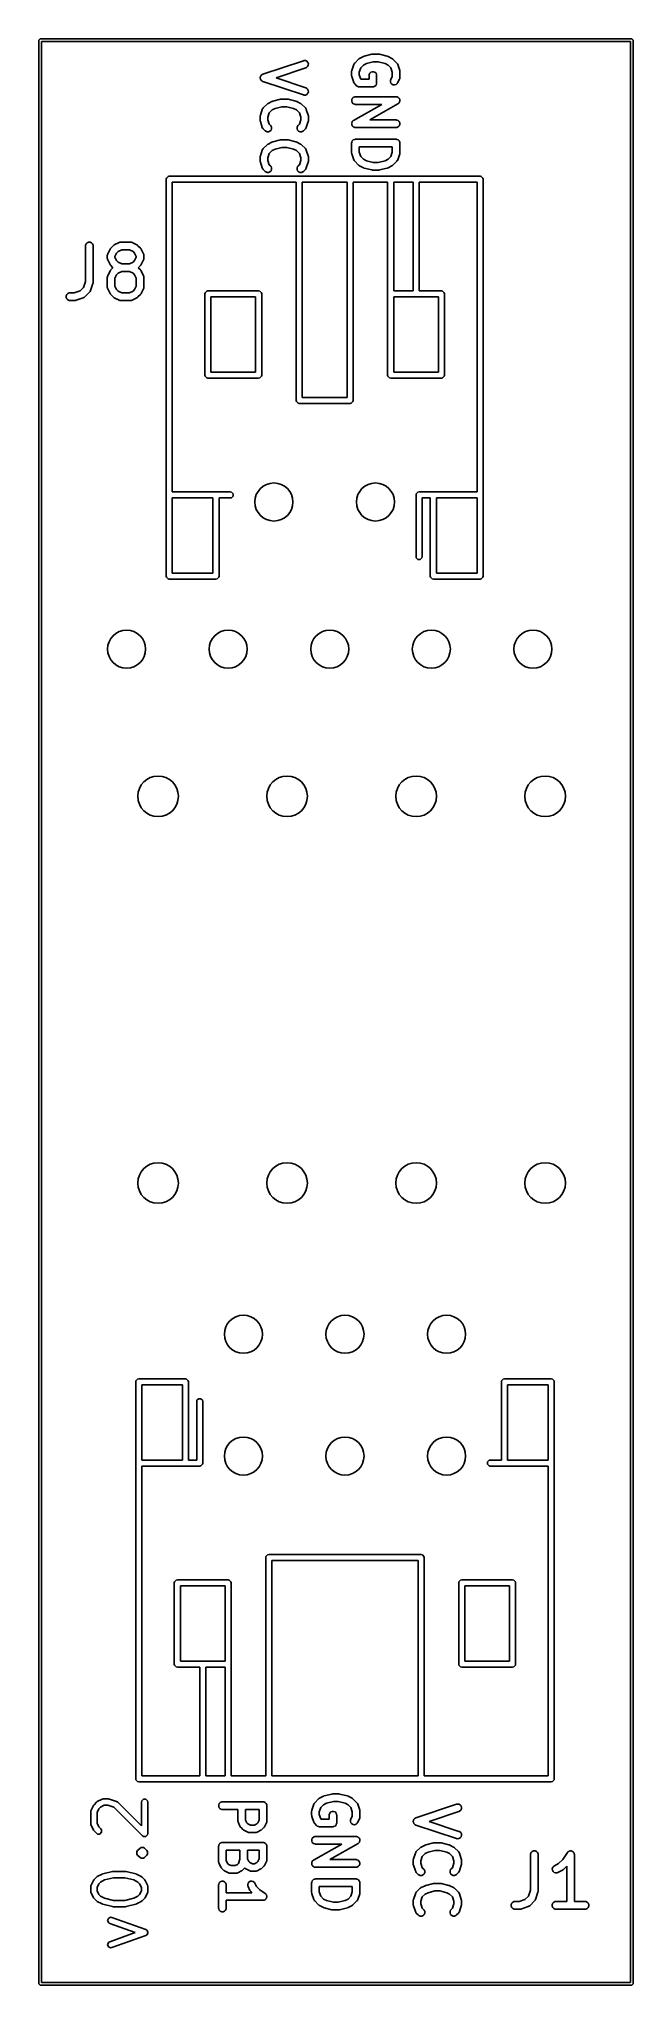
# Model space of a CAD drawing. Extents: x 144.8 to 156.5, y -78.8 to -40.5.
import ezdxf

# ---------------------------------------------------------------- set-up
doc = ezdxf.new("R2010")
doc.units = 0
doc.layers.add('BLACK', color=7, linetype='CONTINUOUS')

msp = doc.modelspace()

# ---------------------------------------------------------------- linework, layer by layer
at = {"layer": 'BLACK', "linetype": 'CONTINUOUS'}
for p, q in [((144.775, -40.5), (144.776903, -40.490433)), ((144.775, -78.8), (144.775, -40.5)), ((144.776903, -40.490433), (144.790433, -40.476903)), ((144.790433, -40.476903), (144.8, -40.475)), ((144.8, -40.475), (156.446071, -40.475)), ((144.825, -40.525), (144.825, -78.775)), ((156.421071, -40.525), (144.825, -40.525)), ((156.421071, -78.775), (156.421071, -40.525)), ((156.446071, -40.475), (156.455638, -40.476903)), ((156.455638, -40.476903), (156.469168, -40.490433)), ((156.469168, -40.490433), (156.471071, -40.5)), ((156.471071, -40.5), (156.471071, -78.8)), ((149.181987, -41.17039), (149.981987, -40.903723)), ((149.981987, -40.903723), (149.996324, -40.900463)), ((149.996324, -40.900463), (150.025514, -40.902538)), ((150.025514, -40.902538), (150.051687, -40.915624)), ((150.064954, -41.020857), (150.042846, -41.040031)), ((150.051687, -40.915624), (150.070861, -40.937731)), ((150.07804, -40.994684), (150.064954, -41.020857)), ((150.070861, -40.937731), (150.080115, -40.965494)), ((150.080115, -40.965494), (150.07804, -40.994684)), ((150.934553, -41.094014), (150.972649, -40.979728)), ((150.972649, -40.979728), (150.978643, -40.966302)), ((150.978643, -40.966302), (150.980409, -40.964265)), ((150.980409, -40.964265), (150.98144, -40.961777)), ((150.98144, -40.961777), (150.990767, -40.950412)), ((150.990767, -40.950412), (151.066957, -40.874222)), ((151.066957, -40.874222), (151.072707, -40.869501)), ((151.072707, -40.869501), (151.074006, -40.868005)), ((151.074006, -40.868005), (151.07626, -40.866585)), ((151.07626, -40.866585), (151.078322, -40.864894)), ((151.078322, -40.864894), (151.080154, -40.864135)), ((151.080154, -40.864135), (151.086449, -40.860173)), ((151.086449, -40.860173), (151.162639, -40.822078)), ((151.164417, -40.988894), (151.109352, -41.043958)), ((151.162639, -40.822078), (151.163708, -40.821668)), ((151.163708, -40.821668), (151.164144, -40.821346)), ((151.164144, -40.821346), (151.170295, -40.819147)), ((151.222355, -40.959924), (151.164417, -40.988894)), ((151.170295, -40.819147), (151.176371, -40.816823)), ((151.176371, -40.816823), (151.176909, -40.816784)), ((151.176909, -40.816784), (151.177989, -40.816399)), ((151.177989, -40.816399), (151.330371, -40.778303)), ((151.357796, -40.926064), (151.222355, -40.959924)), ((151.330371, -40.778303), (151.332907, -40.777927)), ((151.332907, -40.777927), (151.333929, -40.777505)), ((151.333929, -40.777505), (151.339441, -40.776962)), ((151.339441, -40.776962), (151.344915, -40.776153)), ((151.344915, -40.776153), (151.346007, -40.776315)), ((151.346007, -40.776315), (151.348561, -40.776064)), ((151.348561, -40.776064), (151.462847, -40.776064)), ((151.453612, -40.926064), (151.357796, -40.926064)), ((151.589052, -40.959924), (151.453612, -40.926064)), ((151.462847, -40.776064), (151.4654, -40.776315)), ((151.4654, -40.776315), (151.466493, -40.776153)), ((151.466493, -40.776153), (151.471967, -40.776962)), ((151.471967, -40.776962), (151.477479, -40.777505)), ((151.477479, -40.777505), (151.478499, -40.777927)), ((151.478499, -40.777927), (151.481038, -40.778303)), ((151.481038, -40.778303), (151.633419, -40.816399)), ((151.646992, -40.988894), (151.589052, -40.959924)), ((151.633419, -40.816399), (151.634498, -40.816784)), ((151.634498, -40.816784), (151.635037, -40.816823)), ((151.635037, -40.816823), (151.641112, -40.819147)), ((151.641112, -40.819147), (151.647264, -40.821346)), ((151.702056, -41.043958), (151.646992, -40.988894)), ((151.647264, -40.821346), (151.647699, -40.821668)), ((151.647699, -40.821668), (151.648769, -40.822078)), ((151.648769, -40.822078), (151.72496, -40.860173)), ((151.72496, -40.860173), (151.731259, -40.864137)), ((151.731259, -40.864137), (151.733087, -40.864895)), ((151.733087, -40.864895), (151.735143, -40.866583)), ((151.735143, -40.866583), (151.737403, -40.868005)), ((151.737403, -40.868005), (151.738702, -40.869503)), ((151.738702, -40.869503), (151.744452, -40.874222)), ((151.744452, -40.874222), (151.820642, -40.950412)), ((151.820642, -40.950412), (151.82997, -40.961777)), ((151.82997, -40.961777), (151.831002, -40.964269)), ((151.831002, -40.964269), (151.832766, -40.966303)), ((151.832766, -40.966303), (151.83876, -40.979728)), ((151.83876, -40.979728), (151.876855, -41.094014)), ((149.131293, -41.232161), (149.132988, -41.227075)), ((149.131959, -41.241541), (149.131293, -41.232161)), ((149.131293, -41.250921), (149.131959, -41.241541)), ((149.132988, -41.256006), (149.131293, -41.250921)), ((149.132988, -41.227075), (149.133368, -41.221731)), ((149.133368, -41.261351), (149.132988, -41.256006)), ((149.133368, -41.221731), (149.137573, -41.21332)), ((149.137572, -41.26976), (149.133368, -41.261351)), ((149.140547, -41.278684), (149.137572, -41.26976)), ((149.137573, -41.21332), (149.140547, -41.204399)), ((149.140547, -41.204399), (149.144057, -41.200351)), ((149.144058, -41.282732), (149.140547, -41.278684)), ((149.144057, -41.200351), (149.146454, -41.195558)), ((149.146454, -41.287524), (149.144058, -41.282732)), ((149.146454, -41.195558), (149.153559, -41.189394)), ((149.153557, -41.293685), (149.146454, -41.287524)), ((149.159721, -41.300791), (149.153557, -41.293685)), ((149.153559, -41.189394), (149.159721, -41.182291)), ((149.159721, -41.182291), (149.164512, -41.179895)), ((149.164514, -41.303187), (149.159721, -41.300791)), ((149.164512, -41.179895), (149.168561, -41.176384)), ((149.168562, -41.306698), (149.164514, -41.303187)), ((149.168561, -41.176384), (149.181987, -41.17039)), ((149.181987, -41.312692), (149.168562, -41.306698)), ((149.981987, -41.579358), (149.181987, -41.312692)), ((150.029421, -41.046025), (149.442874, -41.24154)), ((149.442874, -41.24154), (150.029421, -41.437056)), ((150.042846, -41.040031), (150.029421, -41.046025)), ((150.930704, -41.117731), (150.931433, -41.110325)), ((150.930704, -41.193922), (150.930704, -41.117731)), ((150.931433, -41.201327), (150.930704, -41.193922)), ((150.931293, -41.10835), (150.931883, -41.105752)), ((150.931433, -41.110325), (150.931293, -41.10835)), ((150.931293, -41.203303), (150.931433, -41.201327)), ((150.931883, -41.2059), (150.931293, -41.203303)), ((150.931883, -41.105752), (150.932145, -41.103099)), ((150.932145, -41.208554), (150.931883, -41.2059)), ((150.932145, -41.103099), (150.932903, -41.101268)), ((150.932903, -41.210384), (150.932145, -41.208554)), ((150.932903, -41.101268), (150.934553, -41.094014)), ((150.934553, -41.21764), (150.932903, -41.210384)), ((150.972649, -41.331924), (150.934553, -41.21764)), ((150.978643, -41.34535), (150.972649, -41.331924)), ((150.980408, -41.347385), (150.978643, -41.34535)), ((150.981439, -41.349874), (150.980408, -41.347385)), ((150.990766, -41.361239), (150.981439, -41.349874)), ((151.028861, -41.399335), (150.990766, -41.361239)), ((151.040226, -41.408663), (151.028861, -41.399335)), ((151.067262, -41.419862), (151.040226, -41.408663)), ((151.109352, -41.043958), (151.080704, -41.129901)), ((151.080704, -41.129901), (151.080704, -41.18175)), ((151.080704, -41.18175), (151.109352, -41.267693)), ((151.109352, -41.267693), (151.112962, -41.271303)), ((151.112962, -41.271303), (151.273561, -41.271303)), ((151.273561, -41.193922), (151.275002, -41.17929)), ((151.273561, -41.271303), (151.273561, -41.193922)), ((151.275002, -41.17929), (151.286201, -41.152254)), ((151.286201, -41.152254), (151.306893, -41.131562)), ((151.306893, -41.131562), (151.333929, -41.120363)), ((151.333929, -41.120363), (151.363193, -41.120363)), ((151.363193, -41.120363), (151.390229, -41.131562)), ((151.390229, -41.408663), (151.363193, -41.419862)), ((151.390229, -41.131562), (151.410921, -41.152254)), ((151.410921, -41.387971), (151.390229, -41.408663)), ((151.410921, -41.152254), (151.42212, -41.17929)), ((151.42212, -41.360935), (151.410921, -41.387971)), ((151.42212, -41.17929), (151.423561, -41.193922)), ((151.423561, -41.346303), (151.42212, -41.360935)), ((151.423561, -41.193922), (151.423561, -41.346303)), ((151.693198, -41.317588), (151.695272, -41.288398)), ((151.702452, -41.345349), (151.693198, -41.317588)), ((151.695272, -41.288398), (151.700527, -41.274666)), ((151.700527, -41.274666), (151.730704, -41.214312)), ((151.730704, -41.1299), (151.702056, -41.043958)), ((151.721625, -41.367457), (151.702452, -41.345349)), ((151.7478, -41.380544), (151.721625, -41.367457)), ((151.730704, -41.214312), (151.730704, -41.1299)), ((151.77699, -41.382618), (151.7478, -41.380544)), ((151.804751, -41.373364), (151.77699, -41.382618)), ((151.826859, -41.354191), (151.804751, -41.373364)), ((151.834691, -41.341748), (151.826859, -41.354191)), ((151.872786, -41.265558), (151.834691, -41.341748)), ((151.878041, -41.251826), (151.872786, -41.265558)), ((151.876855, -41.094014), (151.878504, -41.101267)), ((151.878231, -41.249138), (151.878041, -41.251826)), ((151.879263, -41.246649), (151.878231, -41.249138)), ((151.878504, -41.101267), (151.879263, -41.103099)), ((151.879263, -41.103099), (151.879524, -41.105753)), ((151.880704, -41.232017), (151.879263, -41.246649)), ((151.879524, -41.105753), (151.880115, -41.108351)), ((151.880115, -41.108351), (151.879974, -41.110325)), ((151.879974, -41.110325), (151.880704, -41.117731)), ((151.880704, -41.117731), (151.880704, -41.232017)), ((149.190767, -41.836126), (149.266957, -41.759936)), ((149.266957, -41.759936), (149.272707, -41.755215)), ((149.272707, -41.755215), (149.274006, -41.753719)), ((149.274006, -41.753719), (149.27626, -41.752299)), ((149.27626, -41.752299), (149.278322, -41.750608)), ((149.278322, -41.750608), (149.280154, -41.749849)), ((149.280154, -41.749849), (149.286449, -41.745887)), ((149.286449, -41.745887), (149.362639, -41.707792)), ((149.362639, -41.707792), (149.363708, -41.707382)), ((149.363708, -41.707382), (149.364144, -41.70706)), ((149.364144, -41.70706), (149.370295, -41.704861)), ((149.370295, -41.704861), (149.376371, -41.702537)), ((149.376371, -41.702537), (149.376909, -41.702498)), ((149.376909, -41.702498), (149.377989, -41.702113)), ((149.377989, -41.702113), (149.530371, -41.664017)), ((149.530371, -41.664017), (149.532907, -41.663641)), ((149.532907, -41.663641), (149.533929, -41.663219)), ((149.533929, -41.663219), (149.539441, -41.662676)), ((149.539441, -41.662676), (149.544915, -41.661867)), ((149.544915, -41.661867), (149.546007, -41.662029)), ((149.546007, -41.662029), (149.548561, -41.661778)), ((149.548561, -41.661778), (149.662847, -41.661778)), ((149.662847, -41.661778), (149.6654, -41.662029)), ((149.6654, -41.662029), (149.666493, -41.661867)), ((149.666493, -41.661867), (149.671967, -41.662676)), ((149.671967, -41.662676), (149.677479, -41.663219)), ((149.677479, -41.663219), (149.678499, -41.663641)), ((149.678499, -41.663641), (149.681038, -41.664017)), ((149.681038, -41.664017), (149.833419, -41.702113)), ((149.833419, -41.702113), (149.834498, -41.702498)), ((149.834498, -41.702498), (149.835037, -41.702537)), ((149.835037, -41.702537), (149.841112, -41.704861)), ((149.841112, -41.704861), (149.847264, -41.70706)), ((149.847264, -41.70706), (149.847699, -41.707382)), ((149.847699, -41.707382), (149.848769, -41.707792)), ((149.848769, -41.707792), (149.92496, -41.745887)), ((149.92496, -41.745887), (149.931259, -41.749851)), ((149.931259, -41.749851), (149.933087, -41.750609)), ((149.933087, -41.750609), (149.935143, -41.752297)), ((149.935143, -41.752297), (149.937403, -41.753719)), ((149.937403, -41.753719), (149.938702, -41.755217)), ((149.938702, -41.755217), (149.944452, -41.759936)), ((149.944452, -41.759936), (150.020642, -41.836126)), ((149.996324, -41.582618), (149.981987, -41.579358)), ((150.025514, -41.580544), (149.996324, -41.582618)), ((150.051688, -41.567457), (150.025514, -41.580544)), ((150.029421, -41.437056), (150.042847, -41.44305)), ((150.042847, -41.44305), (150.064954, -41.462224)), ((150.070861, -41.54535), (150.051688, -41.567457)), ((150.064954, -41.462224), (150.078041, -41.488397)), ((150.080115, -41.517587), (150.070861, -41.54535)), ((150.078041, -41.488397), (150.080115, -41.517587)), ((150.932145, -41.674528), (150.943344, -41.647492)), ((150.932145, -41.703792), (150.932145, -41.674528)), ((150.943344, -41.730828), (150.932145, -41.703792)), ((150.943344, -41.647492), (150.964036, -41.6268)), ((150.964036, -41.75152), (150.943344, -41.730828)), ((150.964036, -41.6268), (150.991072, -41.615601)), ((150.991072, -41.762719), (150.964036, -41.75152)), ((150.968494, -42.081185), (151.523288, -41.76416)), ((150.991072, -41.615601), (151.005704, -41.61416)), ((151.005704, -41.76416), (150.991072, -41.762719)), ((151.005704, -41.61416), (151.805704, -41.61416)), ((151.523288, -41.76416), (151.005704, -41.76416)), ((151.067263, -41.419862), (151.067262, -41.419862)), ((151.081895, -41.421303), (151.067263, -41.419862)), ((151.348561, -41.421303), (151.081895, -41.421303)), ((151.842914, -41.754278), (151.28812, -42.071303)), ((151.363193, -41.419862), (151.348561, -41.421303)), ((151.805704, -41.61416), (151.809467, -41.61453)), ((151.809467, -41.61453), (151.810943, -41.614343)), ((151.810943, -41.614343), (151.812853, -41.614864)), ((151.812853, -41.614864), (151.820336, -41.615601)), ((151.820336, -41.615601), (151.829551, -41.619418)), ((151.829551, -41.619418), (151.839175, -41.622043)), ((151.839175, -41.622043), (151.842955, -41.62497)), ((151.845997, -41.752089), (151.842914, -41.754278)), ((151.842955, -41.62497), (151.847372, -41.6268)), ((151.847372, -41.75152), (151.845997, -41.752089)), ((151.847372, -41.6268), (151.854422, -41.63385)), ((151.848771, -41.75012), (151.847372, -41.75152)), ((151.854904, -41.745768), (151.848771, -41.75012)), ((151.854422, -41.63385), (151.862312, -41.63996)), ((151.861012, -41.737879), (151.854904, -41.745768)), ((151.868064, -41.730828), (151.861012, -41.737879)), ((151.862312, -41.63996), (151.864685, -41.644113)), ((151.864685, -41.644113), (151.868064, -41.647492)), ((151.868064, -41.647492), (151.87188, -41.656704)), ((151.869894, -41.726409), (151.868064, -41.730828)), ((151.872821, -41.72263), (151.869894, -41.726409)), ((151.87188, -41.656704), (151.876831, -41.665369)), ((151.875445, -41.713008), (151.872821, -41.72263)), ((151.879263, -41.703792), (151.875445, -41.713008)), ((151.876831, -41.665369), (151.877433, -41.670112)), ((151.877433, -41.670112), (151.879263, -41.674528)), ((151.879263, -41.674528), (151.879263, -41.684502)), ((151.879263, -41.684502), (151.880521, -41.694399)), ((151.880521, -41.694399), (151.879263, -41.699011)), ((151.879263, -41.699011), (151.879263, -41.703792)), ((149.130704, -42.003445), (149.131433, -41.996039)), ((149.130704, -42.079636), (149.130704, -42.003445)), ((149.131433, -42.087041), (149.130704, -42.079636)), ((149.131293, -41.994064), (149.131883, -41.991466)), ((149.131433, -41.996039), (149.131293, -41.994064)), ((149.131293, -42.089017), (149.131433, -42.087041)), ((149.131883, -42.091614), (149.131293, -42.089017)), ((149.131883, -41.991466), (149.132145, -41.988813)), ((149.132145, -42.094268), (149.131883, -42.091614)), ((149.132145, -41.988813), (149.132903, -41.986982)), ((149.132903, -42.096098), (149.132145, -42.094268)), ((149.132903, -41.986982), (149.134553, -41.979728)), ((149.134553, -42.103354), (149.132903, -42.096098)), ((149.134553, -41.979728), (149.172649, -41.865442)), ((149.172649, -42.217638), (149.134553, -42.103354)), ((149.172649, -41.865442), (149.178643, -41.852016)), ((149.178643, -41.852016), (149.180409, -41.849979)), ((149.180409, -41.849979), (149.18144, -41.847491)), ((149.18144, -41.847491), (149.190767, -41.836126)), ((149.309352, -41.929672), (149.280704, -42.015615)), ((149.280704, -42.015615), (149.280704, -42.067464)), ((149.280704, -42.067464), (149.309352, -42.153407)), ((149.364417, -41.874608), (149.309352, -41.929672)), ((149.309352, -42.153407), (149.334929, -42.178985)), ((149.334929, -42.178985), (149.344256, -42.19035)), ((149.422355, -41.845638), (149.364417, -41.874608)), ((149.557796, -41.811778), (149.422355, -41.845638)), ((149.653612, -41.811778), (149.557796, -41.811778)), ((149.789052, -41.845638), (149.653612, -41.811778)), ((149.846992, -41.874608), (149.789052, -41.845638)), ((149.902056, -41.929672), (149.846992, -41.874608)), ((149.867153, -42.19035), (149.87648, -42.178985)), ((149.87648, -42.178985), (149.902056, -42.153407)), ((149.930704, -42.015614), (149.902056, -41.929672)), ((149.902056, -42.153407), (149.930704, -42.067466)), ((149.930704, -42.067466), (149.930704, -42.015614)), ((150.020642, -41.836126), (150.02997, -41.847491)), ((150.02997, -41.847491), (150.031002, -41.849983)), ((150.031002, -41.849983), (150.032766, -41.852017)), ((150.032766, -41.852017), (150.03876, -41.865442)), ((150.03876, -41.865442), (150.076855, -41.979728)), ((150.076855, -42.103353), (150.03876, -42.217638)), ((150.076855, -41.979728), (150.078504, -41.986981)), ((150.078504, -42.096099), (150.076855, -42.103353)), ((150.078504, -41.986981), (150.079263, -41.988813)), ((150.079263, -42.094268), (150.078504, -42.096099)), ((150.079263, -41.988813), (150.079524, -41.991467)), ((150.079524, -42.091613), (150.079263, -42.094268)), ((150.079524, -41.991467), (150.080115, -41.994065)), ((150.080115, -42.089016), (150.079524, -42.091613)), ((150.080115, -41.994065), (150.079974, -41.996039)), ((150.079974, -41.996039), (150.080704, -42.003445)), ((150.080704, -42.079636), (150.079974, -42.087041)), ((150.079974, -42.087041), (150.080115, -42.089016)), ((150.080704, -42.003445), (150.080704, -42.079636)), ((150.930887, -42.141064), (150.932145, -42.136451)), ((150.932145, -42.15096), (150.930887, -42.141064)), ((150.932145, -42.131671), (150.935962, -42.122455)), ((150.932145, -42.136451), (150.932145, -42.131671)), ((150.932145, -42.160935), (150.932145, -42.15096)), ((150.933974, -42.16535), (150.932145, -42.160935)), ((150.934577, -42.170094), (150.933974, -42.16535)), ((150.939527, -42.178758), (150.934577, -42.170094)), ((150.935962, -42.122455), (150.938587, -42.112832)), ((150.938587, -42.112832), (150.941514, -42.109051)), ((150.943344, -42.187971), (150.939527, -42.178758)), ((150.941514, -42.109051), (150.943344, -42.104635)), ((150.943344, -42.104635), (150.950394, -42.097584)), ((150.950394, -42.097584), (150.956504, -42.089695)), ((150.956504, -42.089695), (150.962636, -42.085342)), ((150.962636, -42.085342), (150.964036, -42.083943)), ((150.964036, -42.083943), (150.96541, -42.083373)), ((150.96541, -42.083373), (150.968494, -42.081185)), ((151.28812, -42.071303), (151.805704, -42.071303)), ((151.805704, -42.071303), (151.820336, -42.072744)), ((151.820336, -42.072744), (151.847372, -42.083943)), ((151.847372, -42.083943), (151.868064, -42.104635)), ((151.868064, -42.104635), (151.879263, -42.131671)), ((151.879263, -42.160935), (151.868064, -42.187971)), ((151.879263, -42.131671), (151.879263, -42.160935)), ((149.178643, -42.231064), (149.172649, -42.217638)), ((149.180408, -42.233099), (149.178643, -42.231064)), ((149.181439, -42.235588), (149.180408, -42.233099)), ((149.190766, -42.246953), (149.181439, -42.235588)), ((149.228861, -42.285049), (149.190766, -42.246953)), ((149.190767, -42.636126), (149.266957, -42.559936)), ((149.240226, -42.294377), (149.228861, -42.285049)), ((149.267262, -42.305576), (149.240226, -42.294377)), ((149.266957, -42.559936), (149.272707, -42.555215)), ((149.296525, -42.305576), (149.267262, -42.305576)), ((149.272707, -42.555215), (149.274006, -42.553719)), ((149.274006, -42.553719), (149.27626, -42.552299)), ((149.27626, -42.552299), (149.278322, -42.550608)), ((149.278322, -42.550608), (149.280154, -42.549849)), ((149.280154, -42.549849), (149.286449, -42.545887)), ((149.286449, -42.545887), (149.362639, -42.507792)), ((149.323562, -42.294378), (149.296525, -42.305576)), ((149.344255, -42.273685), (149.323562, -42.294378)), ((149.355454, -42.246649), (149.344255, -42.273685)), ((149.344256, -42.19035), (149.355454, -42.217386)), ((149.355454, -42.217386), (149.355454, -42.246649)), ((149.362639, -42.507792), (149.363708, -42.507382)), ((149.363708, -42.507382), (149.364144, -42.50706)), ((149.364144, -42.50706), (149.370295, -42.504861)), ((149.370295, -42.504861), (149.376371, -42.502537)), ((149.376371, -42.502537), (149.376909, -42.502498)), ((149.376909, -42.502498), (149.377989, -42.502113)), ((149.377989, -42.502113), (149.530371, -42.464017)), ((149.530371, -42.464017), (149.532907, -42.463641)), ((149.532907, -42.463641), (149.533929, -42.463219)), ((149.533929, -42.463219), (149.539441, -42.462676)), ((149.539441, -42.462676), (149.544915, -42.461867)), ((149.544915, -42.461867), (149.546007, -42.462029)), ((149.546007, -42.462029), (149.548561, -42.461778)), ((149.548561, -42.461778), (149.662847, -42.461778)), ((149.662847, -42.461778), (149.6654, -42.462029)), ((149.6654, -42.462029), (149.666493, -42.461867)), ((149.666493, -42.461867), (149.671967, -42.462676)), ((149.671967, -42.462676), (149.677479, -42.463219)), ((149.677479, -42.463219), (149.678499, -42.463641)), ((149.678499, -42.463641), (149.681038, -42.464017)), ((149.681038, -42.464017), (149.833419, -42.502113)), ((149.833419, -42.502113), (149.834498, -42.502498)), ((149.834498, -42.502498), (149.835037, -42.502537)), ((149.835037, -42.502537), (149.841112, -42.504861)), ((149.841112, -42.504861), (149.847264, -42.50706)), ((149.847264, -42.50706), (149.847699, -42.507382)), ((149.847699, -42.507382), (149.848769, -42.507792)), ((149.848769, -42.507792), (149.92496, -42.545887)), ((149.855955, -42.217387), (149.867153, -42.19035)), ((149.855955, -42.246649), (149.855955, -42.217387)), ((149.867154, -42.273685), (149.855955, -42.246649)), ((149.887847, -42.294378), (149.867154, -42.273685)), ((149.914884, -42.305576), (149.887847, -42.294378)), ((149.944146, -42.305576), (149.914884, -42.305576)), ((149.92496, -42.545887), (149.931259, -42.549851)), ((149.931259, -42.549851), (149.933087, -42.550609)), ((149.933087, -42.550609), (149.935143, -42.552297)), ((149.935143, -42.552297), (149.937403, -42.553719)), ((149.937403, -42.553719), (149.938702, -42.555217)), ((149.938702, -42.555217), (149.944452, -42.559936)), ((149.971182, -42.294377), (149.944146, -42.305576)), ((149.944452, -42.559936), (150.020642, -42.636126)), ((149.982548, -42.285049), (149.971182, -42.294377)), ((150.020643, -42.246953), (149.982548, -42.285049)), ((150.02997, -42.235588), (150.020643, -42.246953)), ((150.031, -42.233099), (150.02997, -42.235588)), ((150.032766, -42.231064), (150.031, -42.233099)), ((150.03876, -42.217638), (150.032766, -42.231064)), ((150.930704, -42.527255), (150.932145, -42.512623)), ((150.930704, -42.717731), (150.930704, -42.527255)), ((150.932145, -42.512623), (150.943344, -42.485587)), ((150.946722, -42.191349), (150.943344, -42.187971)), ((150.943344, -42.485587), (150.964036, -42.464895)), ((150.949096, -42.195503), (150.946722, -42.191349)), ((150.956985, -42.201612), (150.949096, -42.195503)), ((150.964036, -42.208663), (150.956985, -42.201612)), ((150.968452, -42.210492), (150.964036, -42.208663)), ((150.964036, -42.464895), (150.991072, -42.453696)), ((150.972233, -42.21342), (150.968452, -42.210492)), ((150.981856, -42.216044), (150.972233, -42.21342)), ((150.991072, -42.219862), (150.981856, -42.216044)), ((150.998554, -42.220598), (150.991072, -42.219862)), ((150.991072, -42.453696), (151.005704, -42.452255)), ((151.000465, -42.22112), (150.998554, -42.220598)), ((151.00194, -42.220932), (151.000465, -42.22112)), ((151.005704, -42.221303), (151.00194, -42.220932)), ((151.805704, -42.221303), (151.005704, -42.221303)), ((151.005704, -42.452255), (151.805704, -42.452255)), ((151.820336, -42.219862), (151.805704, -42.221303)), ((151.805704, -42.452255), (151.820336, -42.453696)), ((151.847372, -42.208663), (151.820336, -42.219862)), ((151.820336, -42.453696), (151.847372, -42.464895)), ((151.868064, -42.187971), (151.847372, -42.208663)), ((151.847372, -42.464895), (151.868064, -42.485587)), ((151.868064, -42.485587), (151.879263, -42.512623)), ((151.879263, -42.512623), (151.880704, -42.527255)), ((151.880704, -42.527255), (151.880704, -42.717731)), ((149.130704, -42.803445), (149.131433, -42.796039)), ((149.130704, -42.879636), (149.130704, -42.803445)), ((149.131433, -42.887041), (149.130704, -42.879636)), ((149.131293, -42.794064), (149.131883, -42.791466)), ((149.131433, -42.796039), (149.131293, -42.794064)), ((149.131293, -42.889017), (149.131433, -42.887041)), ((149.131883, -42.891614), (149.131293, -42.889017)), ((149.131883, -42.791466), (149.132145, -42.788813)), ((149.132145, -42.894268), (149.131883, -42.891614)), ((149.132145, -42.788813), (149.132903, -42.786982)), ((149.132903, -42.896098), (149.132145, -42.894268)), ((149.132903, -42.786982), (149.134553, -42.779728)), ((149.134553, -42.903354), (149.132903, -42.896098)), ((149.134553, -42.779728), (149.172649, -42.665442)), ((149.172649, -43.017638), (149.134553, -42.903354)), ((149.172649, -42.665442), (149.178643, -42.652016)), ((149.178643, -42.652016), (149.180409, -42.649979)), ((149.180409, -42.649979), (149.18144, -42.647491)), ((149.18144, -42.647491), (149.190767, -42.636126)), ((149.309352, -42.729672), (149.280704, -42.815615)), ((149.280704, -42.815615), (149.280704, -42.867464)), ((149.280704, -42.867464), (149.309352, -42.953407)), ((149.364417, -42.674608), (149.309352, -42.729672)), ((149.422355, -42.645638), (149.364417, -42.674608)), ((149.557796, -42.611778), (149.422355, -42.645638)), ((149.653612, -42.611778), (149.557796, -42.611778)), ((149.789052, -42.645638), (149.653612, -42.611778)), ((149.846992, -42.674608), (149.789052, -42.645638)), ((149.902056, -42.729672), (149.846992, -42.674608)), ((149.930704, -42.815614), (149.902056, -42.729672)), ((149.902056, -42.953407), (149.930704, -42.867466)), ((149.930704, -42.867466), (149.930704, -42.815614)), ((150.020642, -42.636126), (150.02997, -42.647491)), ((150.02997, -42.647491), (150.031002, -42.649983)), ((150.031002, -42.649983), (150.032766, -42.652017)), ((150.032766, -42.652017), (150.03876, -42.665442)), ((150.03876, -42.665442), (150.076855, -42.779728)), ((150.076855, -42.903353), (150.03876, -43.017638)), ((150.076855, -42.779728), (150.078504, -42.786981)), ((150.078504, -42.896099), (150.076855, -42.903353)), ((150.078504, -42.786981), (150.079263, -42.788813)), ((150.079263, -42.894268), (150.078504, -42.896099)), ((150.079263, -42.788813), (150.079524, -42.791467)), ((150.079524, -42.891613), (150.079263, -42.894268)), ((150.079524, -42.791467), (150.080115, -42.794065)), ((150.080115, -42.889016), (150.079524, -42.891613)), ((150.080115, -42.794065), (150.079974, -42.796039)), ((150.079974, -42.796039), (150.080704, -42.803445)), ((150.080704, -42.879636), (150.079974, -42.887041)), ((150.079974, -42.887041), (150.080115, -42.889016)), ((150.080704, -42.803445), (150.080704, -42.879636)), ((150.931433, -42.725136), (150.930704, -42.717731)), ((150.931293, -42.727112), (150.931433, -42.725136)), ((150.931883, -42.729709), (150.931293, -42.727112)), ((150.932145, -42.732363), (150.931883, -42.729709)), ((150.932903, -42.734193), (150.932145, -42.732363)), ((150.934553, -42.741448), (150.932903, -42.734193)), ((150.972649, -42.855734), (150.934553, -42.741448)), ((150.978643, -42.86916), (150.972649, -42.855734)), ((150.980409, -42.871196), (150.978643, -42.86916)), ((150.98144, -42.873685), (150.980409, -42.871196)), ((150.990767, -42.88505), (150.98144, -42.873685)), ((151.066957, -42.96124), (150.990767, -42.88505)), ((151.730704, -42.602255), (151.080704, -42.602255)), ((151.080704, -42.602255), (151.080704, -42.70556)), ((151.080704, -42.70556), (151.109352, -42.791503)), ((151.109352, -42.791503), (151.164417, -42.846568)), ((151.164417, -42.846568), (151.222355, -42.875537)), ((151.222355, -42.875537), (151.357796, -42.909398)), ((151.357796, -42.909398), (151.453612, -42.909398)), ((151.453612, -42.909398), (151.589052, -42.875537)), ((151.589052, -42.875537), (151.646992, -42.846567)), ((151.646992, -42.846567), (151.702056, -42.791503)), ((151.702056, -42.791503), (151.730704, -42.705561)), ((151.730704, -42.705561), (151.730704, -42.602255)), ((151.820642, -42.88505), (151.744452, -42.96124)), ((151.82997, -42.873685), (151.820642, -42.88505)), ((151.831002, -42.871192), (151.82997, -42.873685)), ((151.832766, -42.869159), (151.831002, -42.871192)), ((151.83876, -42.855734), (151.832766, -42.869159)), ((151.876855, -42.741448), (151.83876, -42.855734)), ((151.878504, -42.734194), (151.876855, -42.741448)), ((151.879263, -42.732363), (151.878504, -42.734194)), ((151.879524, -42.729708), (151.879263, -42.732363)), ((151.880115, -42.727111), (151.879524, -42.729708)), ((151.880704, -42.717731), (151.879974, -42.725136)), ((151.879974, -42.725136), (151.880115, -42.727111)), ((147.28, -43.24), (147.284567, -43.217039)), ((147.28, -51.06), (147.28, -43.24)), ((147.284567, -43.217039), (147.317039, -43.184567)), ((147.317039, -43.184567), (147.34, -43.18)), ((147.34, -43.18), (153.46, -43.18)), ((149.84, -43.3), (147.4, -43.3)), ((147.4, -43.3), (147.4, -49.4)), ((149.178643, -43.031064), (149.172649, -43.017638)), ((149.180408, -43.033099), (149.178643, -43.031064)), ((149.181439, -43.035588), (149.180408, -43.033099)), ((149.190766, -43.046953), (149.181439, -43.035588)), ((149.228861, -43.085049), (149.190766, -43.046953)), ((149.240226, -43.094377), (149.228861, -43.085049)), ((149.267262, -43.105576), (149.240226, -43.094377)), ((149.296525, -43.105576), (149.267262, -43.105576)), ((149.323562, -43.094378), (149.296525, -43.105576)), ((149.309352, -42.953407), (149.334929, -42.978985)), ((149.344255, -43.073685), (149.323562, -43.094378)), ((149.334929, -42.978985), (149.344256, -42.99035)), ((149.355454, -43.046649), (149.344255, -43.073685)), ((149.344256, -42.99035), (149.355454, -43.017386)), ((149.355454, -43.017386), (149.355454, -43.046649)), ((149.84, -47.6), (149.84, -43.3)), ((149.855955, -43.017387), (149.867153, -42.99035)), ((149.855955, -43.046649), (149.855955, -43.017387)), ((149.867154, -43.073685), (149.855955, -43.046649)), ((149.867153, -42.99035), (149.87648, -42.978985)), ((149.887847, -43.094378), (149.867154, -43.073685)), ((149.87648, -42.978985), (149.902056, -42.953407)), ((149.914884, -43.105576), (149.887847, -43.094378)), ((149.944146, -43.105576), (149.914884, -43.105576)), ((149.971182, -43.094377), (149.944146, -43.105576)), ((149.96, -43.3), (149.96, -47.54)), ((150.84, -43.3), (149.96, -43.3)), ((149.982548, -43.085049), (149.971182, -43.094377)), ((150.020643, -43.046953), (149.982548, -43.085049)), ((150.02997, -43.035588), (150.020643, -43.046953)), ((150.031, -43.033099), (150.02997, -43.035588)), ((150.032766, -43.031064), (150.031, -43.033099)), ((150.03876, -43.017638), (150.032766, -43.031064)), ((150.84, -47.54), (150.84, -43.3)), ((151.64, -43.3), (150.96, -43.3)), ((150.96, -43.3), (150.96, -47.6)), ((151.072707, -42.96596), (151.066957, -42.96124)), ((151.074006, -42.967457), (151.072707, -42.96596)), ((151.07626, -42.968876), (151.074006, -42.967457)), ((151.078322, -42.970568), (151.07626, -42.968876)), ((151.080154, -42.971326), (151.078322, -42.970568)), ((151.086449, -42.975289), (151.080154, -42.971326)), ((151.162639, -43.013384), (151.086449, -42.975289)), ((151.163708, -43.013793), (151.162639, -43.013384)), ((151.164144, -43.014116), (151.163708, -43.013793)), ((151.170295, -43.016314), (151.164144, -43.014116)), ((151.176371, -43.018639), (151.170295, -43.016314)), ((151.176909, -43.018677), (151.176371, -43.018639)), ((151.177989, -43.019063), (151.176909, -43.018677)), ((151.330371, -43.057159), (151.177989, -43.019063)), ((151.332907, -43.057534), (151.330371, -43.057159)), ((151.333929, -43.057957), (151.332907, -43.057534)), ((151.339441, -43.058499), (151.333929, -43.057957)), ((151.344915, -43.059309), (151.339441, -43.058499)), ((151.346007, -43.059146), (151.344915, -43.059309)), ((151.348561, -43.059398), (151.346007, -43.059146)), ((151.462847, -43.059398), (151.348561, -43.059398)), ((151.4654, -43.059146), (151.462847, -43.059398)), ((151.466493, -43.059309), (151.4654, -43.059146)), ((151.471967, -43.058499), (151.466493, -43.059309)), ((151.477479, -43.057957), (151.471967, -43.058499)), ((151.478499, -43.057534), (151.477479, -43.057957)), ((151.481038, -43.057159), (151.478499, -43.057534)), ((151.633419, -43.019063), (151.481038, -43.057159)), ((151.634498, -43.018677), (151.633419, -43.019063)), ((151.635037, -43.018639), (151.634498, -43.018677)), ((151.641112, -43.016314), (151.635037, -43.018639)), ((151.64, -45.5), (151.64, -43.3)), ((151.647264, -43.014116), (151.641112, -43.016314)), ((151.647699, -43.013793), (151.647264, -43.014116)), ((151.648769, -43.013384), (151.647699, -43.013793)), ((151.72496, -42.975289), (151.648769, -43.013384)), ((151.731259, -42.971324), (151.72496, -42.975289)), ((151.733087, -42.970567), (151.731259, -42.971324)), ((151.735143, -42.968878), (151.733087, -42.970567)), ((151.737403, -42.967457), (151.735143, -42.968878)), ((151.738702, -42.965958), (151.737403, -42.967457)), ((151.744452, -42.96124), (151.738702, -42.965958)), ((151.76, -43.3), (151.76, -45.44)), ((152.14, -43.3), (151.76, -43.3)), ((152.14, -45.44), (152.14, -43.3)), ((153.4, -43.3), (152.26, -43.3)), ((152.26, -43.3), (152.26, -45.44)), ((153.4, -49.4), (153.4, -43.3)), ((153.46, -43.18), (153.482961, -43.184567)), ((153.482961, -43.184567), (153.515433, -43.217039)), ((153.515433, -43.217039), (153.52, -43.24)), ((153.52, -43.24), (153.52, -51.06)), ((145.724998, -44.492459), (145.752034, -44.48126)), ((145.752034, -44.48126), (145.781298, -44.48126)), ((145.781298, -44.48126), (145.808334, -44.492459)), ((146.352173, -44.487737), (146.365904, -44.482482)), ((146.365904, -44.482482), (146.368593, -44.48229)), ((146.368593, -44.48229), (146.371082, -44.48126)), ((146.371082, -44.48126), (146.385714, -44.479819)), ((146.385714, -44.479819), (146.57619, -44.479819)), ((146.57619, -44.479819), (146.590822, -44.48126)), ((146.590822, -44.48126), (146.593311, -44.482291)), ((146.593311, -44.482291), (146.595999, -44.482482)), ((146.595999, -44.482482), (146.609731, -44.487737)), ((145.691666, -44.554819), (145.693107, -44.540187)), ((145.691666, -45.256934), (145.691666, -44.554819)), ((145.693107, -44.540187), (145.704306, -44.513151)), ((145.704306, -44.513151), (145.724998, -44.492459)), ((145.808334, -44.492459), (145.829026, -44.513151)), ((145.829026, -44.513151), (145.840225, -44.540187)), ((145.840225, -44.540187), (145.841666, -44.554819)), ((145.841666, -44.554819), (145.841666, -45.269104)), ((146.120238, -44.745295), (146.121679, -44.730663)), ((146.120238, -44.792914), (146.120238, -44.745295)), ((146.121679, -44.807546), (146.120238, -44.792914)), ((146.121679, -44.730663), (146.12271, -44.728173)), ((146.12271, -44.810035), (146.121679, -44.807546)), ((146.12271, -44.728173), (146.122901, -44.725486)), ((146.122901, -44.812723), (146.12271, -44.810035)), ((146.122901, -44.725486), (146.128156, -44.711754)), ((146.128156, -44.826455), (146.122901, -44.812723)), ((146.128156, -44.711754), (146.175775, -44.616516)), ((146.175775, -44.921693), (146.128156, -44.826455)), ((146.175775, -44.616516), (146.179739, -44.610216)), ((146.179739, -44.610216), (146.180497, -44.608389)), ((146.180497, -44.608389), (146.182185, -44.606332)), ((146.182185, -44.606332), (146.183607, -44.604073)), ((146.183607, -44.604073), (146.185105, -44.602773)), ((146.185105, -44.602773), (146.189824, -44.597024)), ((146.189824, -44.597024), (146.237443, -44.549405)), ((146.237443, -44.549405), (146.243192, -44.544686)), ((146.243192, -44.544686), (146.244492, -44.543188)), ((146.244492, -44.543188), (146.246751, -44.541766)), ((146.246751, -44.541766), (146.248808, -44.540078)), ((146.248808, -44.540078), (146.250635, -44.53932)), ((146.250635, -44.53932), (146.256935, -44.535356)), ((146.256935, -44.535356), (146.352173, -44.487737)), ((146.304496, -44.694484), (146.270238, -44.763)), ((146.270238, -44.763), (146.270238, -44.775209)), ((146.270238, -44.775209), (146.304496, -44.843725)), ((146.334903, -44.664077), (146.304496, -44.694484)), ((146.304496, -44.843725), (146.334903, -44.874132)), ((146.403419, -44.629819), (146.334903, -44.664077)), ((146.558485, -44.629819), (146.403419, -44.629819)), ((146.627001, -44.664077), (146.558485, -44.629819)), ((146.609731, -44.487737), (146.704969, -44.535356)), ((146.657408, -44.694484), (146.627001, -44.664077)), ((146.627001, -44.874132), (146.657408, -44.843725)), ((146.691666, -44.763), (146.657408, -44.694484)), ((146.657408, -44.843725), (146.691666, -44.775209)), ((146.691666, -44.775209), (146.691666, -44.763)), ((146.704969, -44.535356), (146.711268, -44.53932)), ((146.711268, -44.53932), (146.713096, -44.540078)), ((146.713096, -44.540078), (146.715152, -44.541766)), ((146.715152, -44.541766), (146.717412, -44.543188)), ((146.717412, -44.543188), (146.718711, -44.544686)), ((146.718711, -44.544686), (146.724461, -44.549405)), ((146.724461, -44.549405), (146.77208, -44.597024)), ((146.77208, -44.597024), (146.776798, -44.602773)), ((146.776798, -44.602773), (146.778297, -44.604073)), ((146.778297, -44.604073), (146.779718, -44.606332)), ((146.779718, -44.606332), (146.781407, -44.608389)), ((146.781407, -44.608389), (146.782164, -44.610216)), ((146.782164, -44.610216), (146.786129, -44.616516)), ((146.786129, -44.616516), (146.833748, -44.711754)), ((146.833748, -44.826455), (146.786129, -44.921693)), ((146.833748, -44.711754), (146.839003, -44.725485)), ((146.839003, -44.812724), (146.833748, -44.826455)), ((146.839003, -44.725485), (146.839194, -44.728174)), ((146.839194, -44.810034), (146.839003, -44.812724)), ((146.839194, -44.728174), (146.840225, -44.730663)), ((146.840225, -44.807546), (146.839194, -44.810034)), ((146.840225, -44.730663), (146.841666, -44.745295)), ((146.841666, -44.792914), (146.840225, -44.807546)), ((146.841666, -44.745295), (146.841666, -44.792914)), ((146.120238, -45.173866), (146.121679, -45.159234)), ((146.120238, -45.364342), (146.120238, -45.173866)), ((146.121679, -45.159234), (146.12271, -45.156744)), ((146.12271, -45.156744), (146.122901, -45.154057)), ((146.122901, -45.154057), (146.128156, -45.140325)), ((146.128156, -45.140325), (146.175775, -45.045087)), ((146.179739, -44.927992), (146.175775, -44.921693)), ((146.175775, -45.045087), (146.179739, -45.038787)), ((146.180497, -44.92982), (146.179739, -44.927992)), ((146.179739, -45.038787), (146.180497, -45.03696)), ((146.182185, -44.931876), (146.180497, -44.92982)), ((146.180497, -45.03696), (146.182185, -45.034903)), ((146.183607, -44.934136), (146.182185, -44.931876)), ((146.182185, -45.034903), (146.183607, -45.032644)), ((146.185105, -44.935435), (146.183607, -44.934136)), ((146.183607, -45.032644), (146.185105, -45.031344)), ((146.189824, -44.941185), (146.185105, -44.935435)), ((146.185105, -45.031344), (146.189824, -45.025595)), ((146.232029, -44.98339), (146.189824, -44.941185)), ((146.189824, -45.025595), (146.232029, -44.98339)), ((146.304496, -45.123055), (146.270238, -45.191571)), ((146.270238, -45.191571), (146.270238, -45.346637)), ((146.334903, -45.092648), (146.304496, -45.123055)), ((146.334903, -44.874132), (146.403419, -44.90839)), ((146.403419, -45.05839), (146.334903, -45.092648)), ((146.403419, -44.90839), (146.558485, -44.90839)), ((146.558485, -45.05839), (146.403419, -45.05839)), ((146.558485, -44.90839), (146.627001, -44.874132)), ((146.627001, -45.092648), (146.558485, -45.05839)), ((146.657408, -45.123055), (146.627001, -45.092648)), ((146.691666, -45.191571), (146.657408, -45.123055)), ((146.691666, -45.346637), (146.691666, -45.191571)), ((146.77208, -44.941185), (146.729875, -44.98339)), ((146.729875, -44.98339), (146.77208, -45.025595)), ((146.776798, -44.935435), (146.77208, -44.941185)), ((146.77208, -45.025595), (146.776798, -45.031344)), ((146.778297, -44.934136), (146.776798, -44.935435)), ((146.776798, -45.031344), (146.778297, -45.032644)), ((146.779718, -44.931876), (146.778297, -44.934136)), ((146.778297, -45.032644), (146.779718, -45.034903)), ((146.781407, -44.92982), (146.779718, -44.931876)), ((146.779718, -45.034903), (146.781407, -45.03696)), ((146.782164, -44.927992), (146.781407, -44.92982)), ((146.781407, -45.03696), (146.782164, -45.038787)), ((146.786129, -44.921693), (146.782164, -44.927992)), ((146.782164, -45.038787), (146.786129, -45.045087)), ((146.786129, -45.045087), (146.833748, -45.140325)), ((146.833748, -45.140325), (146.839003, -45.154056)), ((146.839003, -45.154056), (146.839194, -45.156745)), ((146.839194, -45.156745), (146.840225, -45.159234)), ((146.840225, -45.159234), (146.841666, -45.173866)), ((146.841666, -45.173866), (146.841666, -45.364342)), ((145.312155, -45.540187), (145.323354, -45.513151)), ((145.312155, -45.569451), (145.312155, -45.540187)), ((145.323354, -45.596487), (145.312155, -45.569451)), ((145.323354, -45.513151), (145.344046, -45.492459)), ((145.344046, -45.617179), (145.323354, -45.596487)), ((145.344046, -45.492459), (145.371082, -45.48126)), ((145.371082, -45.628378), (145.344046, -45.617179)), ((145.371082, -45.48126), (145.385714, -45.479819)), ((145.385714, -45.629819), (145.371082, -45.628378)), ((145.385714, -45.479819), (145.468782, -45.479819)), ((145.480952, -45.629819), (145.385714, -45.629819)), ((145.468782, -45.479819), (145.583295, -45.441647)), ((145.488357, -45.629089), (145.480952, -45.629819)), ((145.490332, -45.62923), (145.488357, -45.629089)), ((145.492929, -45.628639), (145.490332, -45.62923)), ((145.495584, -45.628378), (145.492929, -45.628639)), ((145.497415, -45.627619), (145.495584, -45.628378)), ((145.504669, -45.62597), (145.497415, -45.627619)), ((145.647526, -45.578351), (145.504669, -45.62597)), ((145.583295, -45.441647), (145.653494, -45.371447)), ((145.660951, -45.572357), (145.647526, -45.578351)), ((145.653494, -45.371447), (145.691666, -45.256934)), ((145.662986, -45.570591), (145.660951, -45.572357)), ((145.665477, -45.56956), (145.662986, -45.570591)), ((145.676842, -45.560233), (145.665477, -45.56956)), ((145.772081, -45.464993), (145.676842, -45.560233)), ((145.781408, -45.453628), (145.772081, -45.464993)), ((145.782438, -45.451139), (145.781408, -45.453628)), ((145.784204, -45.449104), (145.782438, -45.451139)), ((145.790198, -45.435678), (145.784204, -45.449104)), ((145.837817, -45.292822), (145.790198, -45.435678)), ((145.839466, -45.285566), (145.837817, -45.292822)), ((145.840225, -45.283736), (145.839466, -45.285566)), ((145.840486, -45.281082), (145.840225, -45.283736)), ((145.841077, -45.278485), (145.840486, -45.281082)), ((145.841666, -45.269104), (145.840936, -45.27651)), ((145.840936, -45.27651), (145.841077, -45.278485)), ((146.121679, -45.378974), (146.120238, -45.364342)), ((146.12271, -45.381463), (146.121679, -45.378974)), ((146.122901, -45.384151), (146.12271, -45.381463)), ((146.128156, -45.397883), (146.122901, -45.384151)), ((146.175775, -45.493121), (146.128156, -45.397883)), ((146.179738, -45.499417), (146.175775, -45.493121)), ((146.180496, -45.501247), (146.179738, -45.499417)), ((146.182185, -45.503305), (146.180496, -45.501247)), ((146.183607, -45.505564), (146.182185, -45.503305)), ((146.185105, -45.506863), (146.183607, -45.505564)), ((146.189823, -45.512612), (146.185105, -45.506863)), ((146.237442, -45.560232), (146.189823, -45.512612)), ((146.243191, -45.56495), (146.237442, -45.560232)), ((146.244492, -45.56645), (146.243191, -45.56495)), ((146.246751, -45.567872), (146.244492, -45.56645)), ((146.248808, -45.56956), (146.246751, -45.567872)), ((146.250635, -45.570317), (146.248808, -45.56956)), ((146.256935, -45.574282), (146.250635, -45.570317)), ((146.352173, -45.621901), (146.256935, -45.574282)), ((146.270238, -45.346637), (146.304496, -45.415153)), ((146.304496, -45.415153), (146.334903, -45.445561)), ((146.334903, -45.445561), (146.403419, -45.479819)), ((146.365904, -45.627156), (146.352173, -45.621901)), ((146.368593, -45.627347), (146.365904, -45.627156)), ((146.371082, -45.628378), (146.368593, -45.627347)), ((146.385714, -45.629819), (146.371082, -45.628378)), ((146.57619, -45.629819), (146.385714, -45.629819)), ((146.403419, -45.479819), (146.558485, -45.479819)), ((146.558485, -45.479819), (146.627, -45.445561)), ((146.590822, -45.628378), (146.57619, -45.629819)), ((146.593311, -45.627346), (146.590822, -45.628378)), ((146.595999, -45.627156), (146.593311, -45.627346)), ((146.609731, -45.621901), (146.595999, -45.627156)), ((146.704969, -45.574282), (146.609731, -45.621901)), ((146.627, -45.445561), (146.657407, -45.415153)), ((146.657407, -45.415153), (146.691666, -45.346637)), ((146.711268, -45.570317), (146.704969, -45.574282)), ((146.713096, -45.56956), (146.711268, -45.570317)), ((146.715152, -45.567872), (146.713096, -45.56956)), ((146.717412, -45.56645), (146.715152, -45.567872)), ((146.718712, -45.56495), (146.717412, -45.56645)), ((146.724462, -45.560232), (146.718712, -45.56495)), ((146.77208, -45.512613), (146.724462, -45.560232)), ((146.776798, -45.506863), (146.77208, -45.512613)), ((146.778297, -45.505564), (146.776798, -45.506863)), ((146.779718, -45.503305), (146.778297, -45.505564)), ((146.781408, -45.501247), (146.779718, -45.503305)), ((146.782165, -45.499417), (146.781408, -45.501247)), ((146.786129, -45.493121), (146.782165, -45.499417)), ((146.833748, -45.397883), (146.786129, -45.493121)), ((146.839003, -45.384152), (146.833748, -45.397883)), ((146.839194, -45.381462), (146.839003, -45.384152)), ((146.840225, -45.378974), (146.839194, -45.381462)), ((146.841666, -45.364342), (146.840225, -45.378974)), ((148.04, -45.5), (148.044567, -45.477039)), ((148.04, -47.1), (148.04, -45.5)), ((148.044567, -45.477039), (148.077039, -45.444567)), ((148.077039, -45.444567), (148.1, -45.44)), ((148.1, -45.44), (149.1, -45.44)), ((148.16, -45.56), (148.16, -47.04)), ((149.04, -45.56), (148.16, -45.56)), ((149.04, -47.04), (149.04, -45.56)), ((149.1, -45.44), (149.122961, -45.444567)), ((149.122961, -45.444567), (149.155433, -45.477039)), ((149.155433, -45.477039), (149.16, -45.5)), ((149.16, -45.5), (149.16, -47.1)), ((151.64, -47.1), (151.64, -45.5)), ((151.76, -45.44), (152.14, -45.44)), ((151.76, -45.56), (151.76, -47.04)), ((152.64, -45.56), (151.76, -45.56)), ((152.26, -45.44), (152.7, -45.44)), ((152.64, -47.04), (152.64, -45.56)), ((152.7, -45.44), (152.722961, -45.444567)), ((152.722961, -45.444567), (152.755433, -45.477039)), ((152.755433, -45.477039), (152.76, -45.5)), ((152.76, -45.5), (152.76, -47.1)), ((148.044567, -47.122961), (148.04, -47.1)), ((148.077039, -47.155433), (148.044567, -47.122961)), ((148.1, -47.16), (148.077039, -47.155433)), ((149.1, -47.16), (148.1, -47.16)), ((148.16, -47.04), (149.04, -47.04)), ((149.122961, -47.155433), (149.1, -47.16)), ((149.155433, -47.122961), (149.122961, -47.155433)), ((149.16, -47.1), (149.155433, -47.122961)), ((151.644567, -47.122961), (151.64, -47.1)), ((151.677039, -47.155433), (151.644567, -47.122961)), ((151.7, -47.16), (151.677039, -47.155433)), ((152.7, -47.16), (151.7, -47.16)), ((151.76, -47.04), (152.64, -47.04)), ((152.722961, -47.155433), (152.7, -47.16)), ((152.755433, -47.122961), (152.722961, -47.155433)), ((152.76, -47.1), (152.755433, -47.122961)), ((149.96, -47.54), (150.84, -47.54)), ((149.844567, -47.622961), (149.84, -47.6)), ((149.877039, -47.655433), (149.844567, -47.622961)), ((149.9, -47.66), (149.877039, -47.655433)), ((150.9, -47.66), (149.9, -47.66)), ((150.922961, -47.655433), (150.9, -47.66)), ((150.955433, -47.622961), (150.922961, -47.655433)), ((150.96, -47.6), (150.955433, -47.622961)), ((147.4, -49.4), (148.26, -49.4)), ((148.26, -49.4), (148.54, -49.4)), ((148.54, -49.4), (148.562961, -49.404567)), ((148.562961, -49.404567), (148.595433, -49.437039)), ((148.595433, -49.437039), (148.595433, -49.482961)), ((152.2, -49.46), (152.204567, -49.437039)), ((152.2, -50.675), (152.2, -49.46)), ((152.204567, -49.437039), (152.237039, -49.404567)), ((152.237039, -49.404567), (152.26, -49.4)), ((152.26, -49.4), (152.54, -49.4)), ((152.54, -49.4), (153.4, -49.4)), ((147.4, -49.52), (147.4, -51)), ((148.2, -49.52), (147.4, -49.52)), ((148.2, -51), (148.2, -49.52)), ((148.54, -49.52), (148.32, -49.52)), ((148.32, -49.52), (148.32, -51.06)), ((148.562961, -49.515433), (148.54, -49.52)), ((148.595433, -49.482961), (148.562961, -49.515433)), ((152.48, -49.52), (152.32, -49.52)), ((152.32, -49.52), (152.32, -50.675)), ((152.48, -51.06), (152.48, -49.52)), ((152.6, -49.52), (152.6, -51)), ((153.4, -49.52), (152.6, -49.52)), ((153.4, -51), (153.4, -49.52)), ((147.4, -51), (148.2, -51)), ((152.204567, -50.697961), (152.2, -50.675)), ((152.237039, -50.730433), (152.204567, -50.697961)), ((152.282961, -50.730433), (152.237039, -50.730433)), ((152.315433, -50.697961), (152.282961, -50.730433)), ((152.32, -50.675), (152.315433, -50.697961)), ((152.6, -51), (153.4, -51)), ((147.284567, -51.082961), (147.28, -51.06)), ((147.317039, -51.115433), (147.284567, -51.082961)), ((147.34, -51.12), (147.317039, -51.115433)), ((148.26, -51.12), (147.34, -51.12)), ((148.282961, -51.115433), (148.26, -51.12)), ((148.315433, -51.082961), (148.282961, -51.115433)), ((148.32, -51.06), (148.315433, -51.082961)), ((152.484567, -51.082961), (152.48, -51.06)), ((152.517039, -51.115433), (152.484567, -51.082961)), ((152.54, -51.12), (152.517039, -51.115433)), ((153.46, -51.12), (152.54, -51.12)), ((153.482961, -51.115433), (153.46, -51.12)), ((153.515433, -51.082961), (153.482961, -51.115433)), ((153.52, -51.06), (153.515433, -51.082961)), ((146.68, -66.94), (146.684567, -66.917039)), ((146.68, -74.76), (146.68, -66.94)), ((146.684567, -66.917039), (146.717039, -66.884567)), ((146.717039, -66.884567), (146.74, -66.88)), ((146.74, -66.88), (147.66, -66.88)), ((146.8, -67), (146.8, -68.48)), ((147.6, -67), (146.8, -67)), ((147.6, -68.48), (147.6, -67)), ((147.66, -66.88), (147.682961, -66.884567)), ((147.682961, -66.884567), (147.715433, -66.917039)), ((147.715433, -66.917039), (147.72, -66.94)), ((147.72, -66.94), (147.72, -68.48)), ((153.88, -66.94), (153.884567, -66.917039)), ((153.88, -68.48), (153.88, -66.94)), ((153.884567, -66.917039), (153.917039, -66.884567)), ((153.917039, -66.884567), (153.94, -66.88)), ((153.94, -66.88), (154.86, -66.88)), ((154, -67), (154, -68.48)), ((154.8, -67), (154, -67)), ((154.8, -68.48), (154.8, -67)), ((154.86, -66.88), (154.882961, -66.884567)), ((154.882961, -66.884567), (154.915433, -66.917039)), ((154.915433, -66.917039), (154.92, -66.94)), ((154.92, -66.94), (154.92, -74.76)), ((147.88, -67.325), (147.884567, -67.302039)), ((147.88, -68.48), (147.88, -67.325)), ((147.884567, -67.302039), (147.917039, -67.269567)), ((147.917039, -67.269567), (147.962961, -67.269567)), ((147.962961, -67.269567), (147.995433, -67.302039)), ((147.995433, -67.302039), (148, -67.325)), ((148, -67.325), (148, -68.54)), ((146.8, -68.48), (147.6, -68.48)), ((147.66, -68.6), (146.8, -68.6)), ((146.8, -68.6), (146.8, -74.7)), ((147.94, -68.6), (147.66, -68.6)), ((147.72, -68.48), (147.88, -68.48)), ((147.962961, -68.595433), (147.94, -68.6)), ((147.995433, -68.562961), (147.962961, -68.595433)), ((148, -68.54), (147.995433, -68.562961)), ((153.604567, -68.517039), (153.637039, -68.484567)), ((153.604567, -68.562961), (153.604567, -68.517039)), ((153.637039, -68.595433), (153.604567, -68.562961)), ((153.637039, -68.484567), (153.66, -68.48)), ((153.66, -68.6), (153.637039, -68.595433)), ((153.66, -68.48), (153.88, -68.48)), ((153.94, -68.6), (153.66, -68.6)), ((154.8, -68.6), (153.94, -68.6)), ((154, -68.48), (154.8, -68.48)), ((154.8, -74.7), (154.8, -68.6)), ((149.24, -70.4), (149.244567, -70.377039)), ((149.24, -74.7), (149.24, -70.4)), ((149.244567, -70.377039), (149.277039, -70.344567)), ((149.277039, -70.344567), (149.3, -70.34)), ((149.3, -70.34), (152.3, -70.34)), ((149.36, -70.46), (149.36, -74.7)), ((152.24, -70.46), (149.36, -70.46)), ((152.24, -74.7), (152.24, -70.46)), ((152.3, -70.34), (152.322961, -70.344567)), ((152.322961, -70.344567), (152.355433, -70.377039)), ((152.355433, -70.377039), (152.36, -70.4)), ((152.36, -70.4), (152.36, -74.7)), ((147.44, -70.9), (147.444567, -70.877039)), ((147.44, -72.5), (147.44, -70.9)), ((147.444567, -70.877039), (147.477039, -70.844567)), ((147.477039, -70.844567), (147.5, -70.84)), ((147.5, -70.84), (148.5, -70.84)), ((148.5, -70.84), (148.522961, -70.844567)), ((148.522961, -70.844567), (148.555433, -70.877039)), ((148.555433, -70.877039), (148.56, -70.9)), ((148.56, -70.9), (148.56, -72.5)), ((153.04, -70.9), (153.044567, -70.877039)), ((153.04, -72.5), (153.04, -70.9)), ((153.044567, -70.877039), (153.077039, -70.844567)), ((153.077039, -70.844567), (153.1, -70.84)), ((153.1, -70.84), (154.1, -70.84)), ((154.1, -70.84), (154.122961, -70.844567)), ((154.122961, -70.844567), (154.155433, -70.877039)), ((154.155433, -70.877039), (154.16, -70.9)), ((154.16, -70.9), (154.16, -72.5)), ((147.56, -70.96), (147.56, -72.44)), ((148.44, -70.96), (147.56, -70.96)), ((148.44, -72.44), (148.44, -70.96)), ((153.16, -70.96), (153.16, -72.44)), ((154.04, -70.96), (153.16, -70.96)), ((154.04, -72.44), (154.04, -70.96)), ((147.56, -72.44), (148.44, -72.44)), ((153.16, -72.44), (154.04, -72.44)), ((147.444567, -72.522961), (147.44, -72.5)), ((147.477039, -72.555433), (147.444567, -72.522961)), ((147.5, -72.56), (147.477039, -72.555433)), ((147.94, -72.56), (147.5, -72.56)), ((147.94, -74.7), (147.94, -72.56)), ((148.06, -72.56), (148.06, -74.7)), ((148.44, -72.56), (148.06, -72.56)), ((148.44, -74.7), (148.44, -72.56)), ((148.56, -72.5), (148.56, -74.7)), ((153.044567, -72.522961), (153.04, -72.5)), ((153.077039, -72.555433), (153.044567, -72.522961)), ((153.1, -72.56), (153.077039, -72.555433)), ((154.1, -72.56), (153.1, -72.56)), ((154.122961, -72.555433), (154.1, -72.56)), ((154.155433, -72.522961), (154.122961, -72.555433)), ((154.16, -72.5), (154.155433, -72.522961)), ((146.684567, -74.782961), (146.68, -74.76)), ((146.8, -74.7), (147.94, -74.7)), ((148.06, -74.7), (148.44, -74.7)), ((148.56, -74.7), (149.24, -74.7)), ((149.36, -74.7), (152.24, -74.7)), ((152.36, -74.7), (154.8, -74.7)), ((154.92, -74.76), (154.915433, -74.782961)), ((145.923406, -75.210764), (146.018644, -75.163145)), ((146.018644, -75.163145), (146.021663, -75.162318)), ((146.021663, -75.162318), (146.022677, -75.161305)), ((146.022677, -75.161305), (146.032504, -75.15935)), ((146.032504, -75.15935), (146.042165, -75.156705)), ((146.042165, -75.156705), (146.043523, -75.157157)), ((146.043523, -75.157157), (146.046595, -75.156547)), ((146.046595, -75.156547), (146.141833, -75.156547)), ((146.141833, -75.156547), (146.151658, -75.158501)), ((146.151658, -75.158501), (146.161597, -75.159754)), ((146.161597, -75.159754), (146.304454, -75.207373)), ((146.717039, -74.815433), (146.684567, -74.782961)), ((146.74, -74.82), (146.717039, -74.815433)), ((154.86, -74.82), (146.74, -74.82)), ((146.798377, -75.195129), (146.832201, -75.161305)), ((146.832201, -75.161305), (146.880037, -75.161305)), ((146.880037, -75.161305), (146.913861, -75.195129)), ((150.204017, -75.232681), (150.280207, -75.156491)), ((150.280207, -75.156491), (150.285957, -75.15177)), ((150.285957, -75.15177), (150.287256, -75.150274)), ((150.287256, -75.150274), (150.28951, -75.148854)), ((150.28951, -75.148854), (150.291572, -75.147163)), ((150.291572, -75.147163), (150.293404, -75.146404)), ((150.293404, -75.146404), (150.299699, -75.142442)), ((150.299699, -75.142442), (150.375889, -75.104347)), ((150.375889, -75.104347), (150.376958, -75.103937)), ((150.376958, -75.103937), (150.377394, -75.103615)), ((150.377394, -75.103615), (150.383545, -75.101416)), ((150.383545, -75.101416), (150.389621, -75.099092)), ((150.389621, -75.099092), (150.390159, -75.099053)), ((150.390159, -75.099053), (150.391239, -75.098668)), ((150.391239, -75.098668), (150.543621, -75.060572)), ((150.543621, -75.060572), (150.546157, -75.060196)), ((150.546157, -75.060196), (150.547179, -75.059774)), ((150.547179, -75.059774), (150.552691, -75.059231)), ((150.552691, -75.059231), (150.558165, -75.058422)), ((150.558165, -75.058422), (150.559257, -75.058584)), ((150.559257, -75.058584), (150.561811, -75.058333)), ((150.561811, -75.058333), (150.676097, -75.058333)), ((150.676097, -75.058333), (150.67865, -75.058584)), ((150.67865, -75.058584), (150.679743, -75.058422)), ((150.679743, -75.058422), (150.685217, -75.059231)), ((150.685217, -75.059231), (150.690729, -75.059774)), ((150.690729, -75.059774), (150.691749, -75.060196)), ((150.691749, -75.060196), (150.694288, -75.060572)), ((150.694288, -75.060572), (150.846669, -75.098668)), ((150.846669, -75.098668), (150.847748, -75.099053)), ((150.847748, -75.099053), (150.848287, -75.099092)), ((150.848287, -75.099092), (150.854362, -75.101416)), ((150.854362, -75.101416), (150.860514, -75.103615)), ((150.860514, -75.103615), (150.860949, -75.103937)), ((150.860949, -75.103937), (150.862019, -75.104347)), ((150.862019, -75.104347), (150.93821, -75.142442)), ((150.93821, -75.142442), (150.944509, -75.146406)), ((150.944509, -75.146406), (150.946337, -75.147164)), ((150.946337, -75.147164), (150.948393, -75.148852)), ((150.948393, -75.148852), (150.950653, -75.150274)), ((150.950653, -75.150274), (150.951952, -75.151772)), ((150.951952, -75.151772), (150.957702, -75.156491)), ((150.957702, -75.156491), (151.033892, -75.232681)), ((154.882961, -74.815433), (154.86, -74.82)), ((154.915433, -74.782961), (154.882961, -74.815433)), ((145.793619, -75.409523), (145.794229, -75.406451)), ((145.793619, -75.647618), (145.793619, -75.409523)), ((145.793777, -75.405093), (145.796422, -75.395432)), ((145.794229, -75.406451), (145.793777, -75.405093)), ((145.796422, -75.395432), (145.798377, -75.385605)), ((145.798377, -75.385605), (145.79939, -75.384591)), ((145.79939, -75.384591), (145.800217, -75.381572)), ((145.800217, -75.381572), (145.847836, -75.286334)), ((145.847836, -75.286334), (145.853983, -75.278412)), ((145.853983, -75.278412), (145.859544, -75.270091)), ((145.859544, -75.270091), (145.907163, -75.222472)), ((145.907163, -75.222472), (145.915484, -75.216911)), ((145.915484, -75.216911), (145.923406, -75.210764)), ((145.955105, -75.351306), (145.918619, -75.424278)), ((145.918619, -75.424278), (145.918619, -75.632863)), ((145.988378, -75.318033), (145.955105, -75.351306)), ((146.06135, -75.281547), (145.988378, -75.318033)), ((146.13169, -75.281547), (146.06135, -75.281547)), ((146.250929, -75.321293), (146.13169, -75.281547)), ((146.811925, -75.882288), (146.250929, -75.321293)), ((146.304454, -75.207373), (146.307175, -75.208924)), ((146.307175, -75.208924), (146.308607, -75.208924)), ((146.308607, -75.208924), (146.316935, -75.214488)), ((146.316935, -75.214488), (146.32564, -75.219451)), ((146.32564, -75.219451), (146.32628, -75.220732)), ((146.32628, -75.220732), (146.328884, -75.222472)), ((146.328884, -75.222472), (146.793619, -75.687206)), ((146.793619, -75.219047), (146.798377, -75.195129)), ((146.793619, -75.687206), (146.793619, -75.219047)), ((146.913861, -75.195129), (146.918619, -75.219047)), ((146.918619, -75.219047), (146.918619, -75.838094)), ((148.313395, -75.274528), (148.324594, -75.247492)), ((148.313395, -75.303792), (148.313395, -75.274528)), ((148.324594, -75.330828), (148.313395, -75.303792)), ((148.324594, -75.247492), (148.345286, -75.2268)), ((148.345286, -75.35152), (148.324594, -75.330828)), ((148.345286, -75.2268), (148.372322, -75.215601)), ((148.372322, -75.362719), (148.345286, -75.35152)), ((148.372322, -75.215601), (148.386954, -75.21416)), ((148.386954, -75.36416), (148.372322, -75.362719)), ((148.386954, -75.21416), (149.186954, -75.21416)), ((148.692907, -75.36416), (148.386954, -75.36416)), ((148.692907, -75.593922), (148.692907, -75.36416)), ((149.111954, -75.36416), (148.842907, -75.36416)), ((148.842907, -75.36416), (148.842907, -75.576217)), ((149.111954, -75.576217), (149.111954, -75.36416)), ((149.186954, -75.21416), (149.201586, -75.215601)), ((149.201586, -75.215601), (149.228622, -75.2268)), ((149.228622, -75.2268), (149.249314, -75.247492)), ((149.249314, -75.247492), (149.260513, -75.274528)), ((149.260513, -75.274528), (149.261954, -75.28916)), ((149.261954, -75.28916), (149.261954, -75.593922)), ((150.143954, -75.4), (150.144683, -75.392594)), ((150.143954, -75.476191), (150.143954, -75.4)), ((150.144683, -75.483596), (150.143954, -75.476191)), ((150.144543, -75.390619), (150.145133, -75.388021)), ((150.144683, -75.392594), (150.144543, -75.390619)), ((150.144543, -75.485572), (150.144683, -75.483596)), ((150.145133, -75.488169), (150.144543, -75.485572)), ((150.145133, -75.388021), (150.145395, -75.385368)), ((150.145395, -75.490823), (150.145133, -75.488169)), ((150.145395, -75.385368), (150.146153, -75.383537)), ((150.146153, -75.492653), (150.145395, -75.490823)), ((150.146153, -75.383537), (150.147803, -75.376283)), ((150.147803, -75.499909), (150.146153, -75.492653)), ((150.147803, -75.376283), (150.185899, -75.261997)), ((150.185899, -75.614193), (150.147803, -75.499909)), ((150.185899, -75.261997), (150.191893, -75.248571)), ((150.191893, -75.248571), (150.193659, -75.246534)), ((150.193659, -75.246534), (150.19469, -75.244046)), ((150.19469, -75.244046), (150.204017, -75.232681)), ((150.322602, -75.326227), (150.293954, -75.41217)), ((150.293954, -75.41217), (150.293954, -75.464019)), ((150.293954, -75.464019), (150.322602, -75.549962)), ((150.377667, -75.271163), (150.322602, -75.326227)), ((150.435605, -75.242193), (150.377667, -75.271163)), ((150.571046, -75.208333), (150.435605, -75.242193)), ((150.486811, -75.476191), (150.488252, -75.461559)), ((150.486811, -75.553572), (150.486811, -75.476191)), ((150.488252, -75.461559), (150.499451, -75.434523)), ((150.499451, -75.434523), (150.520143, -75.413831)), ((150.520143, -75.413831), (150.547179, -75.402632)), ((150.547179, -75.402632), (150.576443, -75.402632)), ((150.666862, -75.208333), (150.571046, -75.208333)), ((150.576443, -75.402632), (150.603479, -75.413831)), ((150.603479, -75.413831), (150.624171, -75.434523)), ((150.624171, -75.434523), (150.63537, -75.461559)), ((150.63537, -75.461559), (150.636811, -75.476191)), ((150.636811, -75.476191), (150.636811, -75.628572)), ((150.802302, -75.242193), (150.666862, -75.208333)), ((150.860242, -75.271163), (150.802302, -75.242193)), ((150.915306, -75.326227), (150.860242, -75.271163)), ((150.913777, -75.556935), (150.943954, -75.496581)), ((150.943954, -75.412169), (150.915306, -75.326227)), ((150.943954, -75.496581), (150.943954, -75.412169)), ((151.033892, -75.232681), (151.04322, -75.244046)), ((151.04322, -75.244046), (151.044252, -75.246538)), ((151.044252, -75.246538), (151.046016, -75.248572)), ((151.046016, -75.248572), (151.05201, -75.261997)), ((151.086036, -75.547827), (151.047941, -75.624017)), ((151.05201, -75.261997), (151.090105, -75.376283)), ((151.091291, -75.534095), (151.086036, -75.547827)), ((151.090105, -75.376283), (151.091754, -75.383536)), ((151.091481, -75.531407), (151.091291, -75.534095)), ((151.092513, -75.528918), (151.091481, -75.531407)), ((151.091754, -75.383536), (151.092513, -75.385368)), ((151.092513, -75.385368), (151.092774, -75.388022)), ((151.093954, -75.514286), (151.092513, -75.528918)), ((151.092774, -75.388022), (151.093365, -75.39062)), ((151.093365, -75.39062), (151.093224, -75.392594)), ((151.093224, -75.392594), (151.093954, -75.4)), ((151.093954, -75.4), (151.093954, -75.514286)), ((152.159704, -75.554017), (152.166809, -75.547853)), ((152.166809, -75.547853), (152.172971, -75.54075)), ((152.172971, -75.54075), (152.177762, -75.538354)), ((152.177762, -75.538354), (152.181811, -75.534843)), ((152.181811, -75.534843), (152.195237, -75.528849)), ((152.195237, -75.528849), (152.995237, -75.262182)), ((153.042671, -75.404484), (152.456124, -75.599999)), ((152.995237, -75.262182), (153.009574, -75.258922)), ((153.009574, -75.258922), (153.038764, -75.260997)), ((153.038764, -75.260997), (153.064937, -75.274083)), ((153.056096, -75.39849), (153.042671, -75.404484)), ((153.078204, -75.379316), (153.056096, -75.39849)), ((153.064937, -75.274083), (153.084111, -75.29619)), ((153.09129, -75.353143), (153.078204, -75.379316)), ((153.084111, -75.29619), (153.093365, -75.323953)), ((153.093365, -75.323953), (153.09129, -75.353143)), ((145.794229, -75.650689), (145.793619, -75.647618)), ((145.793777, -75.652048), (145.794229, -75.650689)), ((145.796422, -75.661708), (145.793777, -75.652048)), ((145.798377, -75.671536), (145.796422, -75.661708)), ((145.79939, -75.672549), (145.798377, -75.671536)), ((145.800217, -75.675569), (145.79939, -75.672549)), ((145.847836, -75.770807), (145.800217, -75.675569)), ((145.853983, -75.778728), (145.847836, -75.770807)), ((145.859544, -75.78705), (145.853983, -75.778728)), ((145.907163, -75.834669), (145.859544, -75.78705)), ((145.92744, -75.848217), (145.907163, -75.834669)), ((145.918619, -75.632863), (145.955105, -75.705835)), ((145.975274, -75.848217), (145.92744, -75.848217)), ((145.955105, -75.705835), (145.995551, -75.746281)), ((146.009099, -75.814392), (145.975274, -75.848217)), ((145.995551, -75.746281), (146.009099, -75.766558)), ((146.009099, -75.766558), (146.009099, -75.814392)), ((146.832198, -75.895833), (146.811925, -75.882288)), ((146.832201, -75.895836), (146.832198, -75.895833)), ((146.832202, -75.895836), (146.832201, -75.895836)), ((146.880036, -75.895836), (146.832202, -75.895836)), ((146.880037, -75.895836), (146.880036, -75.895836)), ((146.913861, -75.862012), (146.880037, -75.895836)), ((146.918619, -75.838094), (146.913861, -75.862012)), ((148.694348, -75.608554), (148.692907, -75.593922)), ((148.695379, -75.611043), (148.694348, -75.608554)), ((148.69557, -75.613731), (148.695379, -75.611043)), ((148.700825, -75.627463), (148.69557, -75.613731)), ((148.73892, -75.703653), (148.700825, -75.627463)), ((148.742884, -75.709952), (148.73892, -75.703653)), ((148.743642, -75.71178), (148.742884, -75.709952)), ((148.74533, -75.713836), (148.743642, -75.71178)), ((148.746752, -75.716096), (148.74533, -75.713836)), ((148.74825, -75.717395), (148.746752, -75.716096)), ((148.752969, -75.723145), (148.74825, -75.717395)), ((148.791064, -75.76124), (148.752969, -75.723145)), ((148.796816, -75.76596), (148.791064, -75.76124)), ((148.798113, -75.767456), (148.796816, -75.76596)), ((148.800367, -75.768875), (148.798113, -75.767456)), ((148.802429, -75.770567), (148.800367, -75.768875)), ((148.804259, -75.771325), (148.802429, -75.770567)), ((148.810556, -75.775289), (148.804259, -75.771325)), ((148.886746, -75.813385), (148.810556, -75.775289)), ((148.842907, -75.576217), (148.867641, -75.625685)), ((148.867641, -75.625685), (148.888524, -75.646568)), ((148.900478, -75.81864), (148.886746, -75.813385)), ((148.888524, -75.646568), (148.937993, -75.671303)), ((148.903167, -75.818831), (148.900478, -75.81864)), ((148.905656, -75.819862), (148.903167, -75.818831)), ((148.920288, -75.821303), (148.905656, -75.819862)), ((149.034573, -75.821303), (148.920288, -75.821303)), ((148.937993, -75.671303), (149.016868, -75.671303)), ((149.016868, -75.671303), (149.066337, -75.646567)), ((149.049205, -75.819862), (149.034573, -75.821303)), ((149.051693, -75.818831), (149.049205, -75.819862)), ((149.054383, -75.81864), (149.051693, -75.818831)), ((149.068114, -75.813385), (149.054383, -75.81864)), ((149.066337, -75.646567), (149.08722, -75.625685)), ((149.144305, -75.775289), (149.068114, -75.813385)), ((149.08722, -75.625685), (149.111954, -75.576217)), ((149.150601, -75.771325), (149.144305, -75.775289)), ((149.152432, -75.770567), (149.150601, -75.771325)), ((149.154493, -75.768875), (149.152432, -75.770567)), ((149.156748, -75.767456), (149.154493, -75.768875)), ((149.158044, -75.76596), (149.156748, -75.767456)), ((149.163797, -75.76124), (149.158044, -75.76596)), ((149.201892, -75.723145), (149.163797, -75.76124)), ((149.20661, -75.717395), (149.201892, -75.723145)), ((149.208109, -75.716096), (149.20661, -75.717395)), ((149.20953, -75.713836), (149.208109, -75.716096)), ((149.211219, -75.71178), (149.20953, -75.713836)), ((149.211976, -75.709952), (149.211219, -75.71178)), ((149.215941, -75.703653), (149.211976, -75.709952)), ((149.254036, -75.627463), (149.215941, -75.703653)), ((149.259291, -75.613731), (149.254036, -75.627463)), ((149.259481, -75.611043), (149.259291, -75.613731)), ((149.260513, -75.608554), (149.259481, -75.611043)), ((149.261954, -75.593922), (149.260513, -75.608554)), ((150.145395, -75.956797), (150.156594, -75.929761)), ((150.156594, -75.929761), (150.177286, -75.909069)), ((150.177286, -75.909069), (150.204322, -75.89787)), ((150.191893, -75.627619), (150.185899, -75.614193)), ((150.193658, -75.629654), (150.191893, -75.627619)), ((150.194689, -75.632143), (150.193658, -75.629654)), ((150.204016, -75.643508), (150.194689, -75.632143)), ((150.242111, -75.681604), (150.204016, -75.643508)), ((150.204322, -75.89787), (150.218954, -75.896429)), ((150.218954, -75.896429), (151.018954, -75.896429)), ((150.253476, -75.690932), (150.242111, -75.681604)), ((150.280512, -75.702131), (150.253476, -75.690932)), ((150.280513, -75.702131), (150.280512, -75.702131)), ((150.295145, -75.703572), (150.280513, -75.702131)), ((150.561811, -75.703572), (150.295145, -75.703572)), ((150.322602, -75.549962), (150.326212, -75.553572)), ((150.326212, -75.553572), (150.486811, -75.553572)), ((150.576443, -75.702131), (150.561811, -75.703572)), ((150.603479, -75.690932), (150.576443, -75.702131)), ((150.624171, -75.67024), (150.603479, -75.690932)), ((150.63537, -75.643204), (150.624171, -75.67024)), ((150.636811, -75.628572), (150.63537, -75.643204)), ((150.906448, -75.599857), (150.908522, -75.570667)), ((150.915702, -75.627618), (150.906448, -75.599857)), ((150.908522, -75.570667), (150.913777, -75.556935)), ((150.934875, -75.649726), (150.915702, -75.627618)), ((150.96105, -75.662813), (150.934875, -75.649726)), ((150.99024, -75.664887), (150.96105, -75.662813)), ((151.018001, -75.655633), (150.99024, -75.664887)), ((151.040109, -75.63646), (151.018001, -75.655633)), ((151.018954, -75.896429), (151.022717, -75.896799)), ((151.022717, -75.896799), (151.024193, -75.896612)), ((151.024193, -75.896612), (151.026103, -75.897133)), ((151.026103, -75.897133), (151.033586, -75.89787)), ((151.033586, -75.89787), (151.042801, -75.901687)), ((151.047941, -75.624017), (151.040109, -75.63646)), ((151.042801, -75.901687), (151.052425, -75.904312)), ((151.052425, -75.904312), (151.056205, -75.907239)), ((151.056205, -75.907239), (151.060622, -75.909069)), ((151.060622, -75.909069), (151.067672, -75.916119)), ((151.067672, -75.916119), (151.075562, -75.922229)), ((151.075562, -75.922229), (151.077935, -75.926382)), ((151.077935, -75.926382), (151.081314, -75.929761)), ((151.081314, -75.929761), (151.08513, -75.938973)), ((152.144543, -75.59062), (152.146238, -75.585534)), ((152.145209, -75.6), (152.144543, -75.59062)), ((152.144543, -75.60938), (152.145209, -75.6)), ((152.146238, -75.614465), (152.144543, -75.60938)), ((152.146238, -75.585534), (152.146618, -75.58019)), ((152.146618, -75.61981), (152.146238, -75.614465)), ((152.146618, -75.58019), (152.150823, -75.571779)), ((152.150822, -75.628219), (152.146618, -75.61981)), ((152.153797, -75.637143), (152.150822, -75.628219)), ((152.150823, -75.571779), (152.153797, -75.562858)), ((152.153797, -75.562858), (152.157307, -75.55881)), ((152.157308, -75.641191), (152.153797, -75.637143)), ((152.157307, -75.55881), (152.159704, -75.554017)), ((152.159704, -75.645983), (152.157308, -75.641191)), ((152.166807, -75.652144), (152.159704, -75.645983)), ((152.172971, -75.65925), (152.166807, -75.652144)), ((152.177764, -75.661646), (152.172971, -75.65925)), ((152.181812, -75.665157), (152.177764, -75.661646)), ((152.195237, -75.671151), (152.181812, -75.665157)), ((152.995237, -75.937817), (152.195237, -75.671151)), ((152.456124, -75.599999), (153.042671, -75.795515)), ((153.064938, -75.925916), (153.038764, -75.939003)), ((153.042671, -75.795515), (153.056097, -75.801509)), ((153.056097, -75.801509), (153.078204, -75.820683)), ((153.084111, -75.903809), (153.064938, -75.925916)), ((153.078204, -75.820683), (153.091291, -75.846856)), ((153.093365, -75.876046), (153.084111, -75.903809)), ((153.091291, -75.846856), (153.093365, -75.876046)), ((146.703137, -76.195129), (146.703138, -76.195128)), ((146.703137, -76.219046), (146.703137, -76.195129)), ((146.703137, -76.242963), (146.703137, -76.219046)), ((146.703138, -76.242964), (146.703137, -76.242963)), ((146.703138, -76.195128), (146.716686, -76.174851)), ((146.716686, -76.263241), (146.703138, -76.242964)), ((146.716686, -76.174851), (146.764306, -76.127232)), ((146.764306, -76.31086), (146.716686, -76.263241)), ((146.764306, -76.127232), (146.784583, -76.113685)), ((146.784583, -76.324407), (146.764306, -76.31086)), ((146.784583, -76.113685), (146.832418, -76.113685)), ((146.832418, -76.113685), (146.83242, -76.113687)), ((146.83242, -76.113687), (146.852694, -76.127233)), ((146.852694, -76.310859), (146.83242, -76.324404)), ((146.852694, -76.127233), (146.900313, -76.174852)), ((146.900313, -76.26324), (146.852694, -76.310859)), ((146.900313, -76.174852), (146.913858, -76.195125)), ((146.913858, -76.242966), (146.900313, -76.26324)), ((146.913858, -76.195125), (146.913861, -76.195128)), ((146.913861, -76.242964), (146.913858, -76.242966)), ((146.913861, -76.195128), (146.913861, -76.242964)), ((148.311954, -76.08916), (148.313395, -76.074528)), ((148.311954, -76.393922), (148.311954, -76.08916)), ((148.313395, -76.074528), (148.324594, -76.047492)), ((148.324594, -76.047492), (148.345286, -76.0268)), ((148.345286, -76.0268), (148.372322, -76.015601)), ((148.372322, -76.015601), (148.386954, -76.01416)), ((148.386954, -76.01416), (149.186954, -76.01416)), ((148.731002, -76.16416), (148.461954, -76.16416)), ((148.461954, -76.16416), (148.461954, -76.376216)), ((148.731002, -76.343656), (148.731002, -76.16416)), ((149.111954, -76.16416), (148.881002, -76.16416)), ((148.881002, -76.16416), (148.881002, -76.338121)), ((149.111954, -76.338121), (149.111954, -76.16416)), ((149.186954, -76.01416), (149.201586, -76.015601)), ((149.201586, -76.015601), (149.228622, -76.0268)), ((149.228622, -76.0268), (149.249314, -76.047492)), ((149.249314, -76.047492), (149.260513, -76.074528)), ((149.260513, -76.074528), (149.261954, -76.08916)), ((149.261954, -76.08916), (149.261954, -76.355826)), ((150.145395, -75.986061), (150.145395, -75.956797)), ((150.156594, -76.013097), (150.145395, -75.986061)), ((150.177286, -76.033789), (150.156594, -76.013097)), ((150.204322, -76.044988), (150.177286, -76.033789)), ((150.181744, -76.363454), (150.736538, -76.046429)), ((150.218954, -76.046429), (150.204322, -76.044988)), ((150.736538, -76.046429), (150.218954, -76.046429)), ((151.056164, -76.036547), (150.50137, -76.353572)), ((151.059247, -76.034358), (151.056164, -76.036547)), ((151.060622, -76.033789), (151.059247, -76.034358)), ((151.062021, -76.032389), (151.060622, -76.033789)), ((151.068154, -76.028037), (151.062021, -76.032389)), ((151.074262, -76.020148), (151.068154, -76.028037)), ((151.081314, -76.013097), (151.074262, -76.020148)), ((151.083144, -76.008678), (151.081314, -76.013097)), ((151.086071, -76.004899), (151.083144, -76.008678)), ((151.08513, -75.938973), (151.090081, -75.947638)), ((151.088695, -75.995277), (151.086071, -76.004899)), ((151.092513, -75.986061), (151.088695, -75.995277)), ((151.090081, -75.947638), (151.090683, -75.952381)), ((151.090683, -75.952381), (151.092513, -75.956797)), ((151.092513, -75.956797), (151.092513, -75.966771)), ((151.092513, -75.966771), (151.093771, -75.976668)), ((151.093771, -75.976668), (151.092513, -75.98128)), ((151.092513, -75.98128), (151.092513, -75.986061)), ((152.147803, -76.338187), (152.185899, -76.223901)), ((152.185899, -76.223901), (152.191893, -76.210475)), ((152.191893, -76.210475), (152.193659, -76.208438)), ((152.193659, -76.208438), (152.19469, -76.20595)), ((152.19469, -76.20595), (152.204017, -76.194585)), ((152.204017, -76.194585), (152.280207, -76.118395)), ((152.280207, -76.118395), (152.285957, -76.113674)), ((152.285957, -76.113674), (152.287256, -76.112178)), ((152.287256, -76.112178), (152.28951, -76.110758)), ((152.28951, -76.110758), (152.291572, -76.109067)), ((152.291572, -76.109067), (152.293404, -76.108308)), ((152.293404, -76.108308), (152.299699, -76.104346)), ((152.322602, -76.288131), (152.293954, -76.374074)), ((152.299699, -76.104346), (152.375889, -76.066251)), ((152.377667, -76.233067), (152.322602, -76.288131)), ((152.375889, -76.066251), (152.376958, -76.065841)), ((152.376958, -76.065841), (152.377394, -76.065519)), ((152.377394, -76.065519), (152.383545, -76.06332)), ((152.435605, -76.204097), (152.377667, -76.233067)), ((152.383545, -76.06332), (152.389621, -76.060996)), ((152.389621, -76.060996), (152.390159, -76.060957)), ((152.390159, -76.060957), (152.391239, -76.060572)), ((152.391239, -76.060572), (152.543621, -76.022476)), ((152.571046, -76.170237), (152.435605, -76.204097)), ((152.543621, -76.022476), (152.546157, -76.0221)), ((152.546157, -76.0221), (152.547179, -76.021678)), ((152.547179, -76.021678), (152.552691, -76.021135)), ((152.552691, -76.021135), (152.558165, -76.020326)), ((152.558165, -76.020326), (152.559257, -76.020488)), ((152.559257, -76.020488), (152.561811, -76.020237)), ((152.561811, -76.020237), (152.676097, -76.020237)), ((152.666862, -76.170237), (152.571046, -76.170237)), ((152.802302, -76.204097), (152.666862, -76.170237)), ((152.676097, -76.020237), (152.67865, -76.020488)), ((152.67865, -76.020488), (152.679743, -76.020326)), ((152.679743, -76.020326), (152.685217, -76.021135)), ((152.685217, -76.021135), (152.690729, -76.021678)), ((152.690729, -76.021678), (152.691749, -76.0221)), ((152.691749, -76.0221), (152.694288, -76.022476)), ((152.694288, -76.022476), (152.846669, -76.060572)), ((152.860242, -76.233067), (152.802302, -76.204097)), ((152.846669, -76.060572), (152.847748, -76.060957)), ((152.847748, -76.060957), (152.848287, -76.060996)), ((152.848287, -76.060996), (152.854362, -76.06332)), ((152.854362, -76.06332), (152.860514, -76.065519)), ((152.915306, -76.288131), (152.860242, -76.233067)), ((152.860514, -76.065519), (152.860949, -76.065841)), ((152.860949, -76.065841), (152.862019, -76.066251)), ((152.862019, -76.066251), (152.93821, -76.104346)), ((152.943954, -76.374073), (152.915306, -76.288131)), ((152.93821, -76.104346), (152.944509, -76.10831)), ((152.944509, -76.10831), (152.946337, -76.109068)), ((152.946337, -76.109068), (152.948393, -76.110756)), ((152.948393, -76.110756), (152.950653, -76.112178)), ((152.950653, -76.112178), (152.951952, -76.113676)), ((152.951952, -76.113676), (152.957702, -76.118395)), ((152.957702, -76.118395), (153.033892, -76.194585)), ((153.009574, -75.941077), (152.995237, -75.937817)), ((153.038764, -75.939003), (153.009574, -75.941077)), ((153.033892, -76.194585), (153.04322, -76.20595)), ((153.04322, -76.20595), (153.044252, -76.208442)), ((153.044252, -76.208442), (153.046016, -76.210476)), ((153.046016, -76.210476), (153.05201, -76.223901)), ((153.05201, -76.223901), (153.090105, -76.338187)), ((154.451666, -76.254819), (154.453107, -76.240187)), ((154.451666, -76.956934), (154.451666, -76.254819)), ((154.453107, -76.240187), (154.464306, -76.213151)), ((154.464306, -76.213151), (154.484998, -76.192459)), ((154.484998, -76.192459), (154.512034, -76.18126)), ((154.512034, -76.18126), (154.541298, -76.18126)), ((154.541298, -76.18126), (154.568334, -76.192459)), ((154.568334, -76.192459), (154.589026, -76.213151)), ((154.589026, -76.213151), (154.600225, -76.240187)), ((154.600225, -76.240187), (154.601666, -76.254819)), ((154.601666, -76.254819), (154.601666, -76.969104)), ((155.087428, -76.349896), (155.178548, -76.213216)), ((155.178548, -76.213216), (155.178582, -76.213173)), ((155.178582, -76.213173), (155.178592, -76.213151)), ((155.178592, -76.213151), (155.178643, -76.213099)), ((155.178643, -76.213099), (155.187864, -76.201841)), ((155.187864, -76.201841), (155.194033, -76.197709)), ((155.194033, -76.197709), (155.199284, -76.192459)), ((155.199284, -76.192459), (155.206073, -76.189646)), ((155.206073, -76.189646), (155.212179, -76.185558)), ((155.212179, -76.185558), (155.219459, -76.184101)), ((155.219459, -76.184101), (155.22632, -76.18126)), ((155.22632, -76.18126), (155.233668, -76.18126)), ((155.233668, -76.18126), (155.240873, -76.179819)), ((155.240873, -76.179819), (155.248157, -76.18126)), ((155.248157, -76.18126), (155.255584, -76.18126)), ((155.255584, -76.18126), (155.262372, -76.184072)), ((155.262372, -76.184072), (155.269581, -76.185498)), ((155.269581, -76.185498), (155.27576, -76.189617)), ((155.27576, -76.189617), (155.28262, -76.192459)), ((155.28262, -76.192459), (155.287813, -76.197652)), ((155.287813, -76.197652), (155.29393, -76.20173)), ((155.29393, -76.20173), (155.298063, -76.207902)), ((155.298063, -76.207902), (155.303312, -76.213151)), ((155.303312, -76.213151), (155.306123, -76.219938)), ((155.306123, -76.219938), (155.310213, -76.226045)), ((155.310213, -76.226045), (155.311669, -76.233326)), ((155.311669, -76.233326), (155.314511, -76.240187)), ((155.314511, -76.240187), (155.315936, -76.254663)), ((155.315936, -76.254663), (155.315952, -76.25474)), ((155.315952, -76.25474), (155.315946, -76.254766)), ((155.315946, -76.254766), (155.315952, -76.254819)), ((155.315952, -76.254819), (155.315952, -77.179819)), ((145.859544, -76.746281), (145.907163, -76.698662)), ((145.907163, -76.698662), (145.915484, -76.693101)), ((145.915484, -76.693101), (145.923406, -76.686954)), ((145.923406, -76.686954), (146.018644, -76.639335)), ((146.018644, -76.639335), (146.025248, -76.637526)), ((146.025248, -76.637526), (146.031437, -76.634603)), ((146.031437, -76.634603), (146.221912, -76.586984)), ((146.221912, -76.586984), (146.229561, -76.586611)), ((146.229561, -76.586611), (146.237071, -76.585118)), ((146.237071, -76.585118), (146.475166, -76.585118)), ((146.475166, -76.585118), (146.482675, -76.586611)), ((146.482675, -76.586611), (146.490324, -76.586984)), ((146.490324, -76.586984), (146.6808, -76.634603)), ((146.6808, -76.634603), (146.686988, -76.637526)), ((146.686988, -76.637526), (146.693593, -76.639335)), ((146.693593, -76.639335), (146.788831, -76.686954)), ((146.832418, -76.324407), (146.784583, -76.324407)), ((146.788831, -76.686954), (146.796742, -76.693094)), ((146.796742, -76.693094), (146.805074, -76.698661)), ((146.805074, -76.698661), (146.852694, -76.74628)), ((146.83242, -76.324404), (146.832418, -76.324407)), ((148.313395, -76.408554), (148.311954, -76.393922)), ((148.314425, -76.411042), (148.313395, -76.408554)), ((148.314617, -76.413732), (148.314425, -76.411042)), ((148.319872, -76.427464), (148.314617, -76.413732)), ((148.357968, -76.503653), (148.319872, -76.427464)), ((148.361931, -76.509949), (148.357968, -76.503653)), ((148.36269, -76.51178), (148.361931, -76.509949)), ((148.364381, -76.513841), (148.36269, -76.51178)), ((148.365801, -76.516096), (148.364381, -76.513841)), ((148.367296, -76.517392), (148.365801, -76.516096)), ((148.372017, -76.523145), (148.367296, -76.517392)), ((148.410112, -76.56124), (148.372017, -76.523145)), ((148.415864, -76.56596), (148.410112, -76.56124)), ((148.417161, -76.567456), (148.415864, -76.56596)), ((148.419416, -76.568875), (148.417161, -76.567456)), ((148.421477, -76.570567), (148.419416, -76.568875)), ((148.423305, -76.571324), (148.421477, -76.570567)), ((148.429603, -76.575289), (148.423305, -76.571324)), ((148.505793, -76.613384), (148.429603, -76.575289)), ((148.461954, -76.376216), (148.486688, -76.425684)), ((148.486688, -76.425684), (148.507571, -76.446567)), ((148.519525, -76.618639), (148.505793, -76.613384)), ((148.507571, -76.446567), (148.557041, -76.471303)), ((148.522211, -76.618829), (148.519525, -76.618639)), ((148.524703, -76.619862), (148.522211, -76.618829)), ((148.539335, -76.621303), (148.524703, -76.619862)), ((148.653621, -76.621303), (148.539335, -76.621303)), ((148.557041, -76.471303), (148.635915, -76.471303)), ((148.635915, -76.471303), (148.685383, -76.446568)), ((148.668253, -76.619862), (148.653621, -76.621303)), ((148.670741, -76.618831), (148.668253, -76.619862)), ((148.673431, -76.61864), (148.670741, -76.618831)), ((148.687163, -76.613385), (148.673431, -76.61864)), ((148.685383, -76.446568), (148.702355, -76.429597)), ((148.763352, -76.575289), (148.687163, -76.613385)), ((148.702355, -76.429597), (148.731002, -76.343656)), ((148.769646, -76.571326), (148.763352, -76.575289)), ((148.771478, -76.570568), (148.769646, -76.571326)), ((148.773541, -76.568874), (148.771478, -76.570568)), ((148.775795, -76.567456), (148.773541, -76.568874)), ((148.777091, -76.565961), (148.775795, -76.567456)), ((148.782843, -76.561241), (148.777091, -76.565961)), ((148.820939, -76.523146), (148.782843, -76.561241)), ((148.824644, -76.51863), (148.820939, -76.523146)), ((148.829159, -76.523145), (148.824644, -76.51863)), ((148.834908, -76.527863), (148.829159, -76.523145)), ((148.836208, -76.529362), (148.834908, -76.527863)), ((148.838467, -76.530783), (148.836208, -76.529362)), ((148.840524, -76.532472), (148.838467, -76.530783)), ((148.842351, -76.533229), (148.840524, -76.532472)), ((148.848651, -76.537194), (148.842351, -76.533229)), ((148.924842, -76.575289), (148.848651, -76.537194)), ((148.881002, -76.338121), (148.905736, -76.38759)), ((148.905736, -76.38759), (148.926618, -76.408472)), ((148.938574, -76.580544), (148.924842, -76.575289)), ((148.926618, -76.408472), (148.976088, -76.433207)), ((148.941261, -76.580734), (148.938574, -76.580544)), ((148.943751, -76.581766), (148.941261, -76.580734)), ((148.958383, -76.583207), (148.943751, -76.581766)), ((149.034573, -76.583207), (148.958383, -76.583207)), ((148.976088, -76.433207), (149.016868, -76.433207)), ((149.016868, -76.433207), (149.066337, -76.408472)), ((149.049205, -76.581766), (149.034573, -76.583207)), ((149.051694, -76.580734), (149.049205, -76.581766)), ((149.054382, -76.580544), (149.051694, -76.580734)), ((149.068114, -76.575289), (149.054382, -76.580544)), ((149.066337, -76.408472), (149.087219, -76.38759)), ((149.144305, -76.537194), (149.068114, -76.575289)), ((149.087219, -76.38759), (149.111954, -76.338121)), ((149.150604, -76.533229), (149.144305, -76.537194)), ((149.152432, -76.532472), (149.150604, -76.533229)), ((149.154488, -76.530783), (149.152432, -76.532472)), ((149.156748, -76.529362), (149.154488, -76.530783)), ((149.158047, -76.527863), (149.156748, -76.529362)), ((149.163797, -76.523145), (149.158047, -76.527863)), ((149.201892, -76.48505), (149.163797, -76.523145)), ((149.20661, -76.4793), (149.201892, -76.48505)), ((149.208109, -76.478001), (149.20661, -76.4793)), ((149.20953, -76.475741), (149.208109, -76.478001)), ((149.211219, -76.473685), (149.20953, -76.475741)), ((149.211976, -76.471857), (149.211219, -76.473685)), ((149.215941, -76.465558), (149.211976, -76.471857)), ((149.254036, -76.389367), (149.215941, -76.465558)), ((149.259291, -76.375635), (149.254036, -76.389367)), ((149.259481, -76.372947), (149.259291, -76.375635)), ((149.260513, -76.370458), (149.259481, -76.372947)), ((149.261954, -76.355826), (149.260513, -76.370458)), ((150.144137, -76.423333), (150.145395, -76.41872)), ((150.145395, -76.433229), (150.144137, -76.423333)), ((150.145395, -76.41394), (150.149212, -76.404724)), ((150.145395, -76.41872), (150.145395, -76.41394)), ((150.145395, -76.443204), (150.145395, -76.433229)), ((150.147224, -76.447619), (150.145395, -76.443204)), ((150.147827, -76.452363), (150.147224, -76.447619)), ((150.152777, -76.461027), (150.147827, -76.452363)), ((150.149212, -76.404724), (150.151837, -76.395101)), ((150.151837, -76.395101), (150.154764, -76.39132)), ((150.156594, -76.47024), (150.152777, -76.461027)), ((150.154764, -76.39132), (150.156594, -76.386904)), ((150.156594, -76.386904), (150.163644, -76.379853)), ((150.159972, -76.473618), (150.156594, -76.47024)), ((150.162346, -76.477772), (150.159972, -76.473618)), ((150.170235, -76.483881), (150.162346, -76.477772)), ((150.163644, -76.379853), (150.169754, -76.371964)), ((150.169754, -76.371964), (150.175886, -76.367611)), ((150.177286, -76.490932), (150.170235, -76.483881)), ((150.175886, -76.367611), (150.177286, -76.366212)), ((150.177286, -76.366212), (150.17866, -76.365642)), ((150.181702, -76.492761), (150.177286, -76.490932)), ((150.17866, -76.365642), (150.181744, -76.363454)), ((150.185483, -76.495689), (150.181702, -76.492761)), ((150.195106, -76.498313), (150.185483, -76.495689)), ((150.204322, -76.502131), (150.195106, -76.498313)), ((150.211804, -76.502867), (150.204322, -76.502131)), ((150.213715, -76.503389), (150.211804, -76.502867)), ((150.21519, -76.503201), (150.213715, -76.503389)), ((150.218954, -76.503572), (150.21519, -76.503201)), ((151.018954, -76.503572), (150.218954, -76.503572)), ((150.50137, -76.353572), (151.018954, -76.353572)), ((151.018954, -76.353572), (151.033586, -76.355013)), ((151.033586, -76.502131), (151.018954, -76.503572)), ((151.033586, -76.355013), (151.060622, -76.366212)), ((151.060622, -76.490932), (151.033586, -76.502131)), ((151.060622, -76.366212), (151.081314, -76.386904)), ((151.081314, -76.47024), (151.060622, -76.490932)), ((151.081314, -76.386904), (151.092513, -76.41394)), ((151.092513, -76.443204), (151.081314, -76.47024)), ((151.092513, -76.41394), (151.092513, -76.443204)), ((152.143954, -76.361904), (152.144683, -76.354498)), ((152.143954, -76.438095), (152.143954, -76.361904)), ((152.144683, -76.4455), (152.143954, -76.438095)), ((152.144543, -76.352523), (152.145133, -76.349925)), ((152.144683, -76.354498), (152.144543, -76.352523)), ((152.144543, -76.447476), (152.144683, -76.4455)), ((152.145133, -76.450073), (152.144543, -76.447476)), ((152.145133, -76.349925), (152.145395, -76.347272)), ((152.145395, -76.452727), (152.145133, -76.450073)), ((152.145395, -76.347272), (152.146153, -76.345441)), ((152.146153, -76.454557), (152.145395, -76.452727)), ((152.146153, -76.345441), (152.147803, -76.338187)), ((152.147803, -76.461813), (152.146153, -76.454557)), ((152.185899, -76.576097), (152.147803, -76.461813)), ((152.191893, -76.589523), (152.185899, -76.576097)), ((152.193658, -76.591558), (152.191893, -76.589523)), ((152.194689, -76.594047), (152.193658, -76.591558)), ((152.204016, -76.605412), (152.194689, -76.594047)), ((152.242111, -76.643508), (152.204016, -76.605412)), ((152.253476, -76.652836), (152.242111, -76.643508)), ((152.280512, -76.664035), (152.253476, -76.652836)), ((152.309775, -76.664035), (152.280512, -76.664035)), ((152.293954, -76.374074), (152.293954, -76.425923)), ((152.293954, -76.425923), (152.322602, -76.511866)), ((152.336812, -76.652837), (152.309775, -76.664035)), ((152.322602, -76.511866), (152.348179, -76.537444)), ((152.357505, -76.632144), (152.336812, -76.652837)), ((152.348179, -76.537444), (152.357506, -76.548809)), ((152.368704, -76.605108), (152.357505, -76.632144)), ((152.357506, -76.548809), (152.368704, -76.575845)), ((152.368704, -76.575845), (152.368704, -76.605108)), ((152.869205, -76.575846), (152.880403, -76.548809)), ((152.869205, -76.605108), (152.869205, -76.575846)), ((152.880404, -76.632144), (152.869205, -76.605108)), ((152.880403, -76.548809), (152.88973, -76.537444)), ((152.901097, -76.652837), (152.880404, -76.632144)), ((152.88973, -76.537444), (152.915306, -76.511866)), ((152.928134, -76.664035), (152.901097, -76.652837)), ((152.915306, -76.511866), (152.943954, -76.425925)), ((152.957396, -76.664035), (152.928134, -76.664035)), ((152.943954, -76.425925), (152.943954, -76.374073)), ((152.984432, -76.652836), (152.957396, -76.664035)), ((152.995798, -76.643508), (152.984432, -76.652836)), ((153.033893, -76.605412), (152.995798, -76.643508)), ((153.04322, -76.594047), (153.033893, -76.605412)), ((153.04425, -76.591558), (153.04322, -76.594047)), ((153.046016, -76.589523), (153.04425, -76.591558)), ((153.05201, -76.576097), (153.046016, -76.589523)), ((153.090105, -76.461812), (153.05201, -76.576097)), ((153.090105, -76.338187), (153.091754, -76.34544)), ((153.091754, -76.454558), (153.090105, -76.461812)), ((153.091754, -76.34544), (153.092513, -76.347272)), ((153.092513, -76.452727), (153.091754, -76.454558)), ((153.092513, -76.347272), (153.092774, -76.349926)), ((153.092774, -76.450072), (153.092513, -76.452727)), ((153.092774, -76.349926), (153.093365, -76.352524)), ((153.093365, -76.447475), (153.092774, -76.450072)), ((153.093365, -76.352524), (153.093224, -76.354498)), ((153.093224, -76.354498), (153.093954, -76.361904)), ((153.093954, -76.438095), (153.093224, -76.4455)), ((153.093224, -76.4455), (153.093365, -76.447475)), ((153.093954, -76.361904), (153.093954, -76.438095)), ((154.880827, -76.531152), (154.890081, -76.503391)), ((154.882901, -76.560342), (154.880827, -76.531152)), ((154.895988, -76.586517), (154.882901, -76.560342)), ((154.890081, -76.503391), (154.909254, -76.481283)), ((154.918096, -76.60569), (154.895988, -76.586517)), ((154.909254, -76.481283), (154.921697, -76.473451)), ((154.945857, -76.614944), (154.918096, -76.60569)), ((154.921697, -76.473451), (155.006049, -76.431275)), ((154.975047, -76.61287), (154.945857, -76.614944)), ((154.988779, -76.607615), (154.975047, -76.61287)), ((155.084017, -76.559996), (154.988779, -76.607615)), ((155.006049, -76.431275), (155.087428, -76.349896)), ((155.090316, -76.556031), (155.084017, -76.559996)), ((155.092144, -76.555274), (155.090316, -76.556031)), ((155.0942, -76.553585), (155.092144, -76.555274)), ((155.09646, -76.552164), (155.0942, -76.553585)), ((155.097759, -76.550665), (155.09646, -76.552164)), ((155.103509, -76.545947), (155.097759, -76.550665)), ((155.165952, -76.483504), (155.103509, -76.545947)), ((155.165952, -77.179819), (155.165952, -76.483504)), ((145.793619, -76.885713), (145.794229, -76.882641)), ((145.793619, -76.980951), (145.793619, -76.885713)), ((145.794229, -76.984022), (145.793619, -76.980951)), ((145.793777, -76.881283), (145.796422, -76.871622)), ((145.794229, -76.882641), (145.793777, -76.881283)), ((145.793777, -76.985381), (145.794229, -76.984022)), ((145.796422, -76.995041), (145.793777, -76.985381)), ((145.796422, -76.871622), (145.798377, -76.861795)), ((145.798377, -77.004869), (145.796422, -76.995041)), ((145.798377, -76.861795), (145.79939, -76.860781)), ((145.79939, -77.005882), (145.798377, -77.004869)), ((145.79939, -76.860781), (145.800217, -76.857762)), ((145.800217, -77.008902), (145.79939, -77.005882)), ((145.800217, -76.857762), (145.847836, -76.762524)), ((145.847836, -77.10414), (145.800217, -77.008902)), ((145.847836, -76.762524), (145.853983, -76.754602)), ((145.853983, -76.754602), (145.859544, -76.746281)), ((145.955105, -76.827496), (145.918619, -76.900468)), ((145.918619, -76.900468), (145.918619, -76.966196)), ((145.918619, -76.966196), (145.955105, -77.039168)), ((145.988378, -76.794223), (145.955105, -76.827496)), ((145.955105, -77.039168), (145.988378, -77.072441)), ((146.068411, -76.754206), (145.988378, -76.794223)), ((145.988378, -77.072441), (146.068411, -77.112457)), ((146.244765, -76.710118), (146.068411, -76.754206)), ((146.467472, -76.710118), (146.244765, -76.710118)), ((146.643826, -76.754206), (146.467472, -76.710118)), ((146.723857, -76.794222), (146.643826, -76.754206)), ((146.643826, -77.112457), (146.723857, -77.072441)), ((146.757134, -76.827498), (146.723857, -76.794222)), ((146.723857, -77.072441), (146.757134, -77.039165)), ((146.793619, -76.900468), (146.757134, -76.827498)), ((146.757134, -77.039165), (146.793619, -76.966196)), ((146.793619, -76.966196), (146.793619, -76.900468)), ((146.852694, -76.74628), (146.858258, -76.754608)), ((146.858258, -76.754608), (146.864402, -76.762524)), ((146.864402, -76.762524), (146.912021, -76.857762)), ((146.912021, -77.008902), (146.864402, -77.10414)), ((146.912021, -76.857762), (146.912847, -76.860781)), ((146.912847, -77.005882), (146.912021, -77.008902)), ((146.912847, -76.860781), (146.913861, -76.861795)), ((146.913861, -77.004869), (146.912847, -77.005882)), ((146.913861, -76.861795), (146.915815, -76.871622)), ((146.915815, -76.995041), (146.913861, -77.004869)), ((146.915815, -76.871622), (146.918461, -76.881283)), ((146.918461, -76.985381), (146.915815, -76.995041)), ((146.918461, -76.881283), (146.918008, -76.882641)), ((146.918008, -76.882641), (146.918619, -76.885713)), ((146.918619, -76.980951), (146.918008, -76.984022)), ((146.918008, -76.984022), (146.918461, -76.985381)), ((146.918619, -76.885713), (146.918619, -76.980951)), ((148.311954, -76.851064), (148.313395, -76.836432)), ((148.311954, -77.308207), (148.311954, -76.851064)), ((148.313395, -76.836432), (148.324594, -76.809396)), ((148.324594, -76.809396), (148.345286, -76.788704)), ((148.345286, -76.788704), (148.372322, -76.777505)), ((148.372322, -76.777505), (148.401586, -76.777505)), ((148.401586, -76.777505), (148.428622, -76.788704)), ((148.428622, -76.788704), (148.449314, -76.809396)), ((148.449314, -76.809396), (148.460513, -76.836432)), ((148.460513, -76.836432), (148.461954, -76.851064)), ((148.461954, -76.851064), (148.461954, -77.004636)), ((148.461954, -77.004636), (148.967793, -77.004636)), ((148.883972, -76.841683), (148.893226, -76.813922)), ((148.886046, -76.870873), (148.883972, -76.841683)), ((148.891301, -76.884605), (148.886046, -76.870873)), ((148.929396, -76.960796), (148.891301, -76.884605)), ((148.893226, -76.813922), (148.912399, -76.791814)), ((148.912399, -76.791814), (148.938574, -76.778727)), ((148.93336, -76.967095), (148.929396, -76.960796)), ((148.934118, -76.968923), (148.93336, -76.967095)), ((148.935806, -76.970979), (148.934118, -76.968923)), ((148.937228, -76.973239), (148.935806, -76.970979)), ((148.938726, -76.974538), (148.937228, -76.973239)), ((148.938574, -76.778727), (148.967764, -76.776653)), ((148.943445, -76.980288), (148.938726, -76.974538)), ((148.967793, -77.004636), (148.943445, -76.980288)), ((148.967764, -76.776653), (148.995525, -76.785907)), ((148.995525, -76.785907), (149.017633, -76.80508)), ((149.017633, -76.80508), (149.025465, -76.817523)), ((149.025465, -76.817523), (149.058117, -76.882827)), ((149.058117, -76.882827), (149.120448, -76.945159)), ((149.120448, -76.945159), (149.228557, -77.017232)), ((149.228557, -77.017232), (149.228599, -77.017266)), ((149.228599, -77.017266), (149.228622, -77.017276)), ((149.228622, -77.017276), (149.228673, -77.017327)), ((149.228673, -77.017327), (149.239932, -77.026548)), ((149.239932, -77.026548), (149.244063, -77.032717)), ((149.244063, -77.032717), (149.249314, -77.037968)), ((149.249314, -77.037968), (149.252126, -77.044757)), ((149.252126, -77.044757), (149.256215, -77.050863)), ((149.256215, -77.050863), (149.257671, -77.058143)), ((149.257671, -77.058143), (149.260513, -77.065004)), ((149.260513, -77.065004), (149.260513, -77.072353)), ((149.260513, -77.072353), (149.261954, -77.079558)), ((149.261954, -77.079558), (149.260513, -77.086842)), ((150.143954, -76.809524), (150.145395, -76.794892)), ((150.143954, -77), (150.143954, -76.809524)), ((150.144683, -77.007405), (150.143954, -77)), ((150.144543, -77.009381), (150.144683, -77.007405)), ((150.145133, -77.011978), (150.144543, -77.009381)), ((150.145395, -77.014632), (150.145133, -77.011978)), ((150.145395, -76.794892), (150.156594, -76.767856)), ((150.146153, -77.016462), (150.145395, -77.014632)), ((150.147803, -77.023717), (150.146153, -77.016462)), ((150.185899, -77.138003), (150.147803, -77.023717)), ((150.156594, -76.767856), (150.177286, -76.747164)), ((150.177286, -76.747164), (150.204322, -76.735965)), ((150.204322, -76.735965), (150.218954, -76.734524)), ((150.218954, -76.734524), (151.018954, -76.734524)), ((150.943954, -76.884524), (150.293954, -76.884524)), ((150.293954, -76.884524), (150.293954, -76.987829)), ((150.293954, -76.987829), (150.322602, -77.073772)), ((150.322602, -77.073772), (150.377667, -77.128837)), ((150.860242, -77.128836), (150.915306, -77.073772)), ((150.915306, -77.073772), (150.943954, -76.98783)), ((150.943954, -76.98783), (150.943954, -76.884524)), ((151.018954, -76.734524), (151.033586, -76.735965)), ((151.033586, -76.735965), (151.060622, -76.747164)), ((151.090105, -77.023717), (151.05201, -77.138003)), ((151.060622, -76.747164), (151.081314, -76.767856)), ((151.081314, -76.767856), (151.092513, -76.794892)), ((151.091754, -77.016463), (151.090105, -77.023717)), ((151.092513, -77.014632), (151.091754, -77.016463)), ((151.092513, -76.794892), (151.093954, -76.809524)), ((151.092774, -77.011977), (151.092513, -77.014632)), ((151.093365, -77.00938), (151.092774, -77.011977)), ((151.093954, -77), (151.093224, -77.007405)), ((151.093224, -77.007405), (151.093365, -77.00938)), ((151.093954, -76.809524), (151.093954, -77)), ((152.147803, -77.138187), (152.185899, -77.023901)), ((152.185899, -77.023901), (152.191893, -77.010475)), ((152.191893, -77.010475), (152.193659, -77.008438)), ((152.193659, -77.008438), (152.19469, -77.00595)), ((152.19469, -77.00595), (152.204017, -76.994585)), ((152.204017, -76.994585), (152.280207, -76.918395)), ((152.280207, -76.918395), (152.285957, -76.913674)), ((152.285957, -76.913674), (152.287256, -76.912178)), ((152.287256, -76.912178), (152.28951, -76.910758)), ((152.28951, -76.910758), (152.291572, -76.909067)), ((152.291572, -76.909067), (152.293404, -76.908308)), ((152.293404, -76.908308), (152.299699, -76.904346)), ((152.299699, -76.904346), (152.375889, -76.866251)), ((152.377667, -77.033067), (152.322602, -77.088131)), ((152.375889, -76.866251), (152.376958, -76.865841)), ((152.376958, -76.865841), (152.377394, -76.865519)), ((152.377394, -76.865519), (152.383545, -76.86332)), ((152.435605, -77.004097), (152.377667, -77.033067)), ((152.383545, -76.86332), (152.389621, -76.860996)), ((152.389621, -76.860996), (152.390159, -76.860957)), ((152.390159, -76.860957), (152.391239, -76.860572)), ((152.391239, -76.860572), (152.543621, -76.822476)), ((152.571046, -76.970237), (152.435605, -77.004097)), ((152.543621, -76.822476), (152.546157, -76.8221)), ((152.546157, -76.8221), (152.547179, -76.821678)), ((152.547179, -76.821678), (152.552691, -76.821135)), ((152.552691, -76.821135), (152.558165, -76.820326)), ((152.558165, -76.820326), (152.559257, -76.820488)), ((152.559257, -76.820488), (152.561811, -76.820237)), ((152.561811, -76.820237), (152.676097, -76.820237)), ((152.666862, -76.970237), (152.571046, -76.970237)), ((152.802302, -77.004097), (152.666862, -76.970237)), ((152.676097, -76.820237), (152.67865, -76.820488)), ((152.67865, -76.820488), (152.679743, -76.820326)), ((152.679743, -76.820326), (152.685217, -76.821135)), ((152.685217, -76.821135), (152.690729, -76.821678)), ((152.690729, -76.821678), (152.691749, -76.8221)), ((152.691749, -76.8221), (152.694288, -76.822476)), ((152.694288, -76.822476), (152.846669, -76.860572)), ((152.860242, -77.033067), (152.802302, -77.004097)), ((152.846669, -76.860572), (152.847748, -76.860957)), ((152.847748, -76.860957), (152.848287, -76.860996)), ((152.848287, -76.860996), (152.854362, -76.86332)), ((152.854362, -76.86332), (152.860514, -76.865519)), ((152.915306, -77.088131), (152.860242, -77.033067)), ((152.860514, -76.865519), (152.860949, -76.865841)), ((152.860949, -76.865841), (152.862019, -76.866251)), ((152.862019, -76.866251), (152.93821, -76.904346)), ((152.93821, -76.904346), (152.944509, -76.90831)), ((152.944509, -76.90831), (152.946337, -76.909068)), ((152.946337, -76.909068), (152.948393, -76.910756)), ((152.948393, -76.910756), (152.950653, -76.912178)), ((152.950653, -76.912178), (152.951952, -76.913676)), ((152.951952, -76.913676), (152.957702, -76.918395)), ((152.957702, -76.918395), (153.033892, -76.994585)), ((153.033892, -76.994585), (153.04322, -77.00595)), ((153.04322, -77.00595), (153.044252, -77.008442)), ((153.044252, -77.008442), (153.046016, -77.010476)), ((153.046016, -77.010476), (153.05201, -77.023901)), ((153.05201, -77.023901), (153.090105, -77.138187)), ((154.343295, -77.141647), (154.413494, -77.071447)), ((154.413494, -77.071447), (154.451666, -76.956934)), ((154.597817, -76.992822), (154.550198, -77.135678)), ((154.599466, -76.985566), (154.597817, -76.992822)), ((154.600225, -76.983736), (154.599466, -76.985566)), ((154.600486, -76.981082), (154.600225, -76.983736)), ((154.601077, -76.978485), (154.600486, -76.981082)), ((154.601666, -76.969104), (154.600936, -76.97651)), ((154.600936, -76.97651), (154.601077, -76.978485)), ((145.853983, -77.112061), (145.847836, -77.10414)), ((145.859544, -77.120383), (145.853983, -77.112061)), ((145.907163, -77.168002), (145.859544, -77.120383)), ((145.915484, -77.173562), (145.907163, -77.168002)), ((145.923406, -77.17971), (145.915484, -77.173562)), ((146.018644, -77.227329), (145.923406, -77.17971)), ((146.025248, -77.229137), (146.018644, -77.227329)), ((146.031437, -77.232061), (146.025248, -77.229137)), ((146.221912, -77.27968), (146.031437, -77.232061)), ((146.068411, -77.112457), (146.244765, -77.156546)), ((146.229561, -77.280052), (146.221912, -77.27968)), ((146.237071, -77.281546), (146.229561, -77.280052)), ((146.475166, -77.281546), (146.237071, -77.281546)), ((146.244765, -77.156546), (146.467472, -77.156546)), ((146.467472, -77.156546), (146.643826, -77.112457)), ((146.482675, -77.280052), (146.475166, -77.281546)), ((146.490324, -77.27968), (146.482675, -77.280052)), ((146.6808, -77.232061), (146.490324, -77.27968)), ((146.686988, -77.229137), (146.6808, -77.232061)), ((146.693593, -77.227329), (146.686988, -77.229137)), ((146.788831, -77.17971), (146.693593, -77.227329)), ((146.796742, -77.173569), (146.788831, -77.17971)), ((146.805074, -77.168003), (146.796742, -77.173569)), ((146.852694, -77.120384), (146.805074, -77.168003)), ((146.858258, -77.112055), (146.852694, -77.120384)), ((146.864402, -77.10414), (146.858258, -77.112055)), ((148.313395, -77.322839), (148.311954, -77.308207)), ((148.324594, -77.349875), (148.313395, -77.322839)), ((148.345286, -77.370567), (148.324594, -77.349875)), ((148.372322, -77.381766), (148.345286, -77.370567)), ((148.401586, -77.381766), (148.372322, -77.381766)), ((148.428622, -77.370567), (148.401586, -77.381766)), ((148.449314, -77.349875), (148.428622, -77.370567)), ((148.460513, -77.322839), (148.449314, -77.349875)), ((148.461954, -77.308207), (148.460513, -77.322839)), ((149.186954, -77.154636), (148.461954, -77.154636)), ((148.461954, -77.154636), (148.461954, -77.308207)), ((149.187006, -77.15463), (149.186954, -77.154636)), ((149.187032, -77.154636), (149.187006, -77.15463)), ((149.187107, -77.15462), (149.187032, -77.154636)), ((149.201586, -77.153195), (149.187107, -77.15462)), ((149.208446, -77.150353), (149.201586, -77.153195)), ((149.215727, -77.148897), (149.208446, -77.150353)), ((149.221832, -77.144808), (149.215727, -77.148897)), ((149.228622, -77.141996), (149.221832, -77.144808)), ((149.233872, -77.136745), (149.228622, -77.141996)), ((149.240042, -77.132614), (149.233872, -77.136745)), ((149.244118, -77.126499), (149.240042, -77.132614)), ((149.249314, -77.121304), (149.244118, -77.126499)), ((149.252155, -77.114443), (149.249314, -77.121304)), ((149.256275, -77.108265), (149.252155, -77.114443)), ((149.257701, -77.101056), (149.256275, -77.108265)), ((149.260513, -77.094268), (149.257701, -77.101056)), ((149.260513, -77.086842), (149.260513, -77.094268)), ((150.191893, -77.151429), (150.185899, -77.138003)), ((150.193659, -77.153465), (150.191893, -77.151429)), ((150.19469, -77.155954), (150.193659, -77.153465)), ((150.204017, -77.167319), (150.19469, -77.155954)), ((150.280207, -77.243509), (150.204017, -77.167319)), ((150.285957, -77.248229), (150.280207, -77.243509)), ((150.287256, -77.249726), (150.285957, -77.248229)), ((150.28951, -77.251145), (150.287256, -77.249726)), ((150.291572, -77.252837), (150.28951, -77.251145)), ((150.293404, -77.253595), (150.291572, -77.252837)), ((150.299699, -77.257558), (150.293404, -77.253595)), ((150.375889, -77.295653), (150.299699, -77.257558)), ((150.376958, -77.296062), (150.375889, -77.295653)), ((150.377394, -77.296385), (150.376958, -77.296062)), ((150.383545, -77.298583), (150.377394, -77.296385)), ((150.377667, -77.128837), (150.435605, -77.157806)), ((150.389621, -77.300908), (150.383545, -77.298583)), ((150.390159, -77.300946), (150.389621, -77.300908)), ((150.391239, -77.301332), (150.390159, -77.300946)), ((150.543621, -77.339428), (150.391239, -77.301332)), ((150.435605, -77.157806), (150.571046, -77.191667)), ((150.546157, -77.339803), (150.543621, -77.339428)), ((150.547179, -77.340226), (150.546157, -77.339803)), ((150.552691, -77.340768), (150.547179, -77.340226)), ((150.558165, -77.341578), (150.552691, -77.340768)), ((150.559257, -77.341415), (150.558165, -77.341578)), ((150.561811, -77.341667), (150.559257, -77.341415)), ((150.676097, -77.341667), (150.561811, -77.341667)), ((150.571046, -77.191667), (150.666862, -77.191667)), ((150.666862, -77.191667), (150.802302, -77.157806)), ((150.67865, -77.341415), (150.676097, -77.341667)), ((150.679743, -77.341578), (150.67865, -77.341415)), ((150.685217, -77.340768), (150.679743, -77.341578)), ((150.690729, -77.340226), (150.685217, -77.340768)), ((150.691749, -77.339803), (150.690729, -77.340226)), ((150.694288, -77.339428), (150.691749, -77.339803)), ((150.846669, -77.301332), (150.694288, -77.339428)), ((150.802302, -77.157806), (150.860242, -77.128836)), ((150.847748, -77.300946), (150.846669, -77.301332)), ((150.848287, -77.300908), (150.847748, -77.300946)), ((150.854362, -77.298583), (150.848287, -77.300908)), ((150.860514, -77.296385), (150.854362, -77.298583)), ((150.860949, -77.296062), (150.860514, -77.296385)), ((150.862019, -77.295653), (150.860949, -77.296062)), ((150.93821, -77.257558), (150.862019, -77.295653)), ((150.944509, -77.253593), (150.93821, -77.257558)), ((150.946337, -77.252836), (150.944509, -77.253593)), ((150.948393, -77.251147), (150.946337, -77.252836)), ((150.950653, -77.249726), (150.948393, -77.251147)), ((150.951952, -77.248227), (150.950653, -77.249726)), ((150.957702, -77.243509), (150.951952, -77.248227)), ((151.033892, -77.167319), (150.957702, -77.243509)), ((151.04322, -77.155954), (151.033892, -77.167319)), ((151.044252, -77.153461), (151.04322, -77.155954)), ((151.046016, -77.151428), (151.044252, -77.153461)), ((151.05201, -77.138003), (151.046016, -77.151428)), ((152.143954, -77.161904), (152.144683, -77.154498)), ((152.143954, -77.238095), (152.143954, -77.161904)), ((152.144683, -77.2455), (152.143954, -77.238095)), ((152.144543, -77.152523), (152.145133, -77.149925)), ((152.144683, -77.154498), (152.144543, -77.152523)), ((152.144543, -77.247476), (152.144683, -77.2455)), ((152.145133, -77.250073), (152.144543, -77.247476)), ((152.145133, -77.149925), (152.145395, -77.147272)), ((152.145395, -77.252727), (152.145133, -77.250073)), ((152.145395, -77.147272), (152.146153, -77.145441)), ((152.146153, -77.254557), (152.145395, -77.252727)), ((152.146153, -77.145441), (152.147803, -77.138187)), ((152.147803, -77.261813), (152.146153, -77.254557)), ((152.185899, -77.376097), (152.147803, -77.261813)), ((152.191893, -77.389523), (152.185899, -77.376097)), ((152.193658, -77.391558), (152.191893, -77.389523)), ((152.194689, -77.394047), (152.193658, -77.391558)), ((152.204016, -77.405412), (152.194689, -77.394047)), ((152.242111, -77.443508), (152.204016, -77.405412)), ((152.253476, -77.452836), (152.242111, -77.443508)), ((152.280512, -77.464035), (152.253476, -77.452836)), ((152.309775, -77.464035), (152.280512, -77.464035)), ((152.322602, -77.088131), (152.293954, -77.174074)), ((152.293954, -77.174074), (152.293954, -77.225923)), ((152.293954, -77.225923), (152.322602, -77.311866)), ((152.336812, -77.452837), (152.309775, -77.464035)), ((152.322602, -77.311866), (152.348179, -77.337444)), ((152.357505, -77.432144), (152.336812, -77.452837)), ((152.348179, -77.337444), (152.357506, -77.348809)), ((152.368704, -77.405108), (152.357505, -77.432144)), ((152.357506, -77.348809), (152.368704, -77.375845)), ((152.368704, -77.375845), (152.368704, -77.405108)), ((152.869205, -77.375846), (152.880403, -77.348809)), ((152.869205, -77.405108), (152.869205, -77.375846)), ((152.880404, -77.432144), (152.869205, -77.405108)), ((152.880403, -77.348809), (152.88973, -77.337444)), ((152.901097, -77.452837), (152.880404, -77.432144)), ((152.88973, -77.337444), (152.915306, -77.311866)), ((152.928134, -77.464035), (152.901097, -77.452837)), ((152.943954, -77.174073), (152.915306, -77.088131)), ((152.915306, -77.311866), (152.943954, -77.225925)), ((152.957396, -77.464035), (152.928134, -77.464035)), ((152.943954, -77.225925), (152.943954, -77.174073)), ((152.984432, -77.452836), (152.957396, -77.464035)), ((152.995798, -77.443508), (152.984432, -77.452836)), ((153.033893, -77.405412), (152.995798, -77.443508)), ((153.04322, -77.394047), (153.033893, -77.405412)), ((153.04425, -77.391558), (153.04322, -77.394047)), ((153.046016, -77.389523), (153.04425, -77.391558)), ((153.05201, -77.376097), (153.046016, -77.389523)), ((153.090105, -77.261812), (153.05201, -77.376097)), ((153.090105, -77.138187), (153.091754, -77.14544)), ((153.091754, -77.254558), (153.090105, -77.261812)), ((153.091754, -77.14544), (153.092513, -77.147272)), ((153.092513, -77.252727), (153.091754, -77.254558)), ((153.092513, -77.147272), (153.092774, -77.149926)), ((153.092774, -77.250072), (153.092513, -77.252727)), ((153.092774, -77.149926), (153.093365, -77.152524)), ((153.093365, -77.247475), (153.092774, -77.250072)), ((153.093365, -77.152524), (153.093224, -77.154498)), ((153.093224, -77.154498), (153.093954, -77.161904)), ((153.093954, -77.238095), (153.093224, -77.2455)), ((153.093224, -77.2455), (153.093365, -77.247475)), ((153.093954, -77.161904), (153.093954, -77.238095)), ((154.072155, -77.240187), (154.083354, -77.213151)), ((154.072155, -77.269451), (154.072155, -77.240187)), ((154.083354, -77.296487), (154.072155, -77.269451)), ((154.083354, -77.213151), (154.104046, -77.192459)), ((154.104046, -77.317179), (154.083354, -77.296487)), ((154.104046, -77.192459), (154.131082, -77.18126)), ((154.131082, -77.328378), (154.104046, -77.317179)), ((154.131082, -77.18126), (154.145714, -77.179819)), ((154.145714, -77.329819), (154.131082, -77.328378)), ((154.145714, -77.179819), (154.228782, -77.179819)), ((154.240952, -77.329819), (154.145714, -77.329819)), ((154.228782, -77.179819), (154.343295, -77.141647)), ((154.248357, -77.329089), (154.240952, -77.329819)), ((154.250332, -77.32923), (154.248357, -77.329089)), ((154.252929, -77.328639), (154.250332, -77.32923)), ((154.255584, -77.328378), (154.252929, -77.328639)), ((154.257415, -77.327619), (154.255584, -77.328378)), ((154.264669, -77.32597), (154.257415, -77.327619)), ((154.407526, -77.278351), (154.264669, -77.32597)), ((154.420951, -77.272357), (154.407526, -77.278351)), ((154.422986, -77.270591), (154.420951, -77.272357)), ((154.425477, -77.26956), (154.422986, -77.270591)), ((154.436842, -77.260233), (154.425477, -77.26956)), ((154.532081, -77.164993), (154.436842, -77.260233)), ((154.541408, -77.153628), (154.532081, -77.164993)), ((154.542438, -77.151139), (154.541408, -77.153628)), ((154.544204, -77.149104), (154.542438, -77.151139)), ((154.550198, -77.135678), (154.544204, -77.149104)), ((154.881679, -77.240187), (154.892878, -77.213151)), ((154.881679, -77.269451), (154.881679, -77.240187)), ((154.892878, -77.296487), (154.881679, -77.269451)), ((154.892878, -77.213151), (154.91357, -77.192459)), ((154.91357, -77.317179), (154.892878, -77.296487)), ((154.91357, -77.192459), (154.940606, -77.18126)), ((154.940606, -77.328378), (154.91357, -77.317179)), ((154.940606, -77.18126), (154.955238, -77.179819)), ((154.955238, -77.329819), (154.940606, -77.328378)), ((154.955238, -77.179819), (155.165952, -77.179819)), ((155.526666, -77.329819), (154.955238, -77.329819)), ((155.315952, -77.179819), (155.526666, -77.179819)), ((155.526666, -77.179819), (155.541298, -77.18126)), ((155.541298, -77.328378), (155.526666, -77.329819)), ((155.541298, -77.18126), (155.568334, -77.192459)), ((155.568334, -77.317179), (155.541298, -77.328378)), ((155.568334, -77.192459), (155.589026, -77.213151)), ((155.589026, -77.296487), (155.568334, -77.317179)), ((155.589026, -77.213151), (155.600225, -77.240187)), ((155.600225, -77.269451), (155.589026, -77.296487)), ((155.600225, -77.240187), (155.600225, -77.269451)), ((146.127029, -77.555484), (146.143118, -77.510435)), ((146.147507, -77.598714), (146.127029, -77.555484)), ((146.143118, -77.510435), (146.186348, -77.489957)), ((146.168431, -77.611239), (146.147507, -77.598714)), ((146.670292, -77.790475), (146.168431, -77.611239)), ((146.168431, -77.969711), (146.670292, -77.790475)), ((146.186348, -77.489957), (146.210473, -77.493521)), ((146.210473, -77.493521), (146.87714, -77.731616)), ((146.87714, -77.849334), (146.210473, -78.087429)), ((146.87714, -77.731616), (146.898064, -77.744141)), ((146.898064, -77.836809), (146.87714, -77.849334)), ((146.898064, -77.744141), (146.899475, -77.747119)), ((146.899475, -77.83383), (146.898064, -77.836809)), ((146.899475, -77.747119), (146.902452, -77.74853)), ((146.902452, -77.83242), (146.899475, -77.83383)), ((146.902452, -77.74853), (146.909528, -77.768344)), ((146.909528, -77.812605), (146.902452, -77.83242)), ((146.909528, -77.768344), (146.918541, -77.787371)), ((146.918541, -77.793579), (146.909528, -77.812605)), ((146.918541, -77.787371), (146.917432, -77.790475)), ((146.917432, -77.790475), (146.918541, -77.793579)), ((146.127029, -78.025466), (146.147507, -77.982236)), ((146.143118, -78.070515), (146.127029, -78.025466)), ((146.186348, -78.090993), (146.143118, -78.070515)), ((146.147507, -77.982236), (146.168431, -77.969711)), ((146.210473, -78.087429), (146.186348, -78.090993)), ((144.776903, -78.809567), (144.775, -78.8)), ((144.790433, -78.823097), (144.776903, -78.809567)), ((144.8, -78.825), (144.790433, -78.823097)), ((156.446071, -78.825), (144.8, -78.825)), ((144.825, -78.775), (156.421071, -78.775)), ((156.455638, -78.823097), (156.446071, -78.825)), ((156.469168, -78.809567), (156.455638, -78.823097)), ((156.471071, -78.8), (156.469168, -78.809567))]:
    msp.add_line(p, q, dxfattribs=at)
at = {"layer": 'BLACK'}
for centre, radius in [((149.4, -49.6), 0.375), ((149.4, -49.6), 0.375), ((151.4, -49.6), 0.375), ((151.4, -49.6), 0.375), ((146.5, -52.5), 0.375), ((146.5, -52.5), 0.375), ((148.5, -52.5), 0.375), ((148.5, -52.5), 0.375), ((148.5, -52.5), 0.375), ((148.5, -52.5), 0.375), ((150.5, -52.5), 0.375), ((150.5, -52.5), 0.375), ((150.5, -52.5), 0.375), ((150.5, -52.5), 0.375), ((152.5, -52.5), 0.375), ((152.5, -52.5), 0.375), ((152.5, -52.5), 0.375), ((152.5, -52.5), 0.375), ((154.5, -52.5), 0.375), ((154.5, -52.5), 0.375), ((147.12, -55.4), 0.4), ((147.12, -55.4), 0.4), ((149.66, -55.4), 0.4), ((149.66, -55.4), 0.4), ((152.2, -55.4), 0.4), ((152.2, -55.4), 0.4), ((154.74, -55.4), 0.4), ((154.74, -55.4), 0.4), ((147.12, -63.02), 0.4), ((147.12, -63.02), 0.4), ((149.66, -63.02), 0.4), ((149.66, -63.02), 0.4), ((152.2, -63.02), 0.4), ((152.2, -63.02), 0.4), ((154.74, -63.02), 0.4), ((154.74, -63.02), 0.4), ((148.8, -66), 0.375), ((148.8, -66), 0.375), ((150.8, -66), 0.375), ((150.8, -66), 0.375), ((152.8, -66), 0.375), ((152.8, -66), 0.375), ((148.8, -68.4), 0.375), ((148.8, -68.4), 0.375), ((150.8, -68.4), 0.375), ((150.8, -68.4), 0.375), ((152.8, -68.4), 0.375), ((152.8, -68.4), 0.375)]:
    msp.add_circle(centre, radius, dxfattribs=at)
at = {"layer": 'WHITE'}
for centre, radius in [((149.4, -49.6), 0.375), ((151.4, -49.6), 0.375), ((146.5, -52.5), 0.375), ((148.5, -52.5), 0.375), ((148.5, -52.5), 0.375), ((150.5, -52.5), 0.375), ((150.5, -52.5), 0.375), ((152.5, -52.5), 0.375), ((152.5, -52.5), 0.375), ((154.5, -52.5), 0.375), ((147.12, -55.4), 0.4), ((149.66, -55.4), 0.4), ((152.2, -55.4), 0.4), ((154.74, -55.4), 0.4), ((147.12, -63.02), 0.4), ((149.66, -63.02), 0.4), ((152.2, -63.02), 0.4), ((154.74, -63.02), 0.4), ((148.8, -66), 0.375), ((150.8, -66), 0.375), ((152.8, -66), 0.375), ((148.8, -68.4), 0.375), ((150.8, -68.4), 0.375), ((152.8, -68.4), 0.375)]:
    msp.add_circle(centre, radius, dxfattribs=at)

doc.saveas('drawing.dxf')
